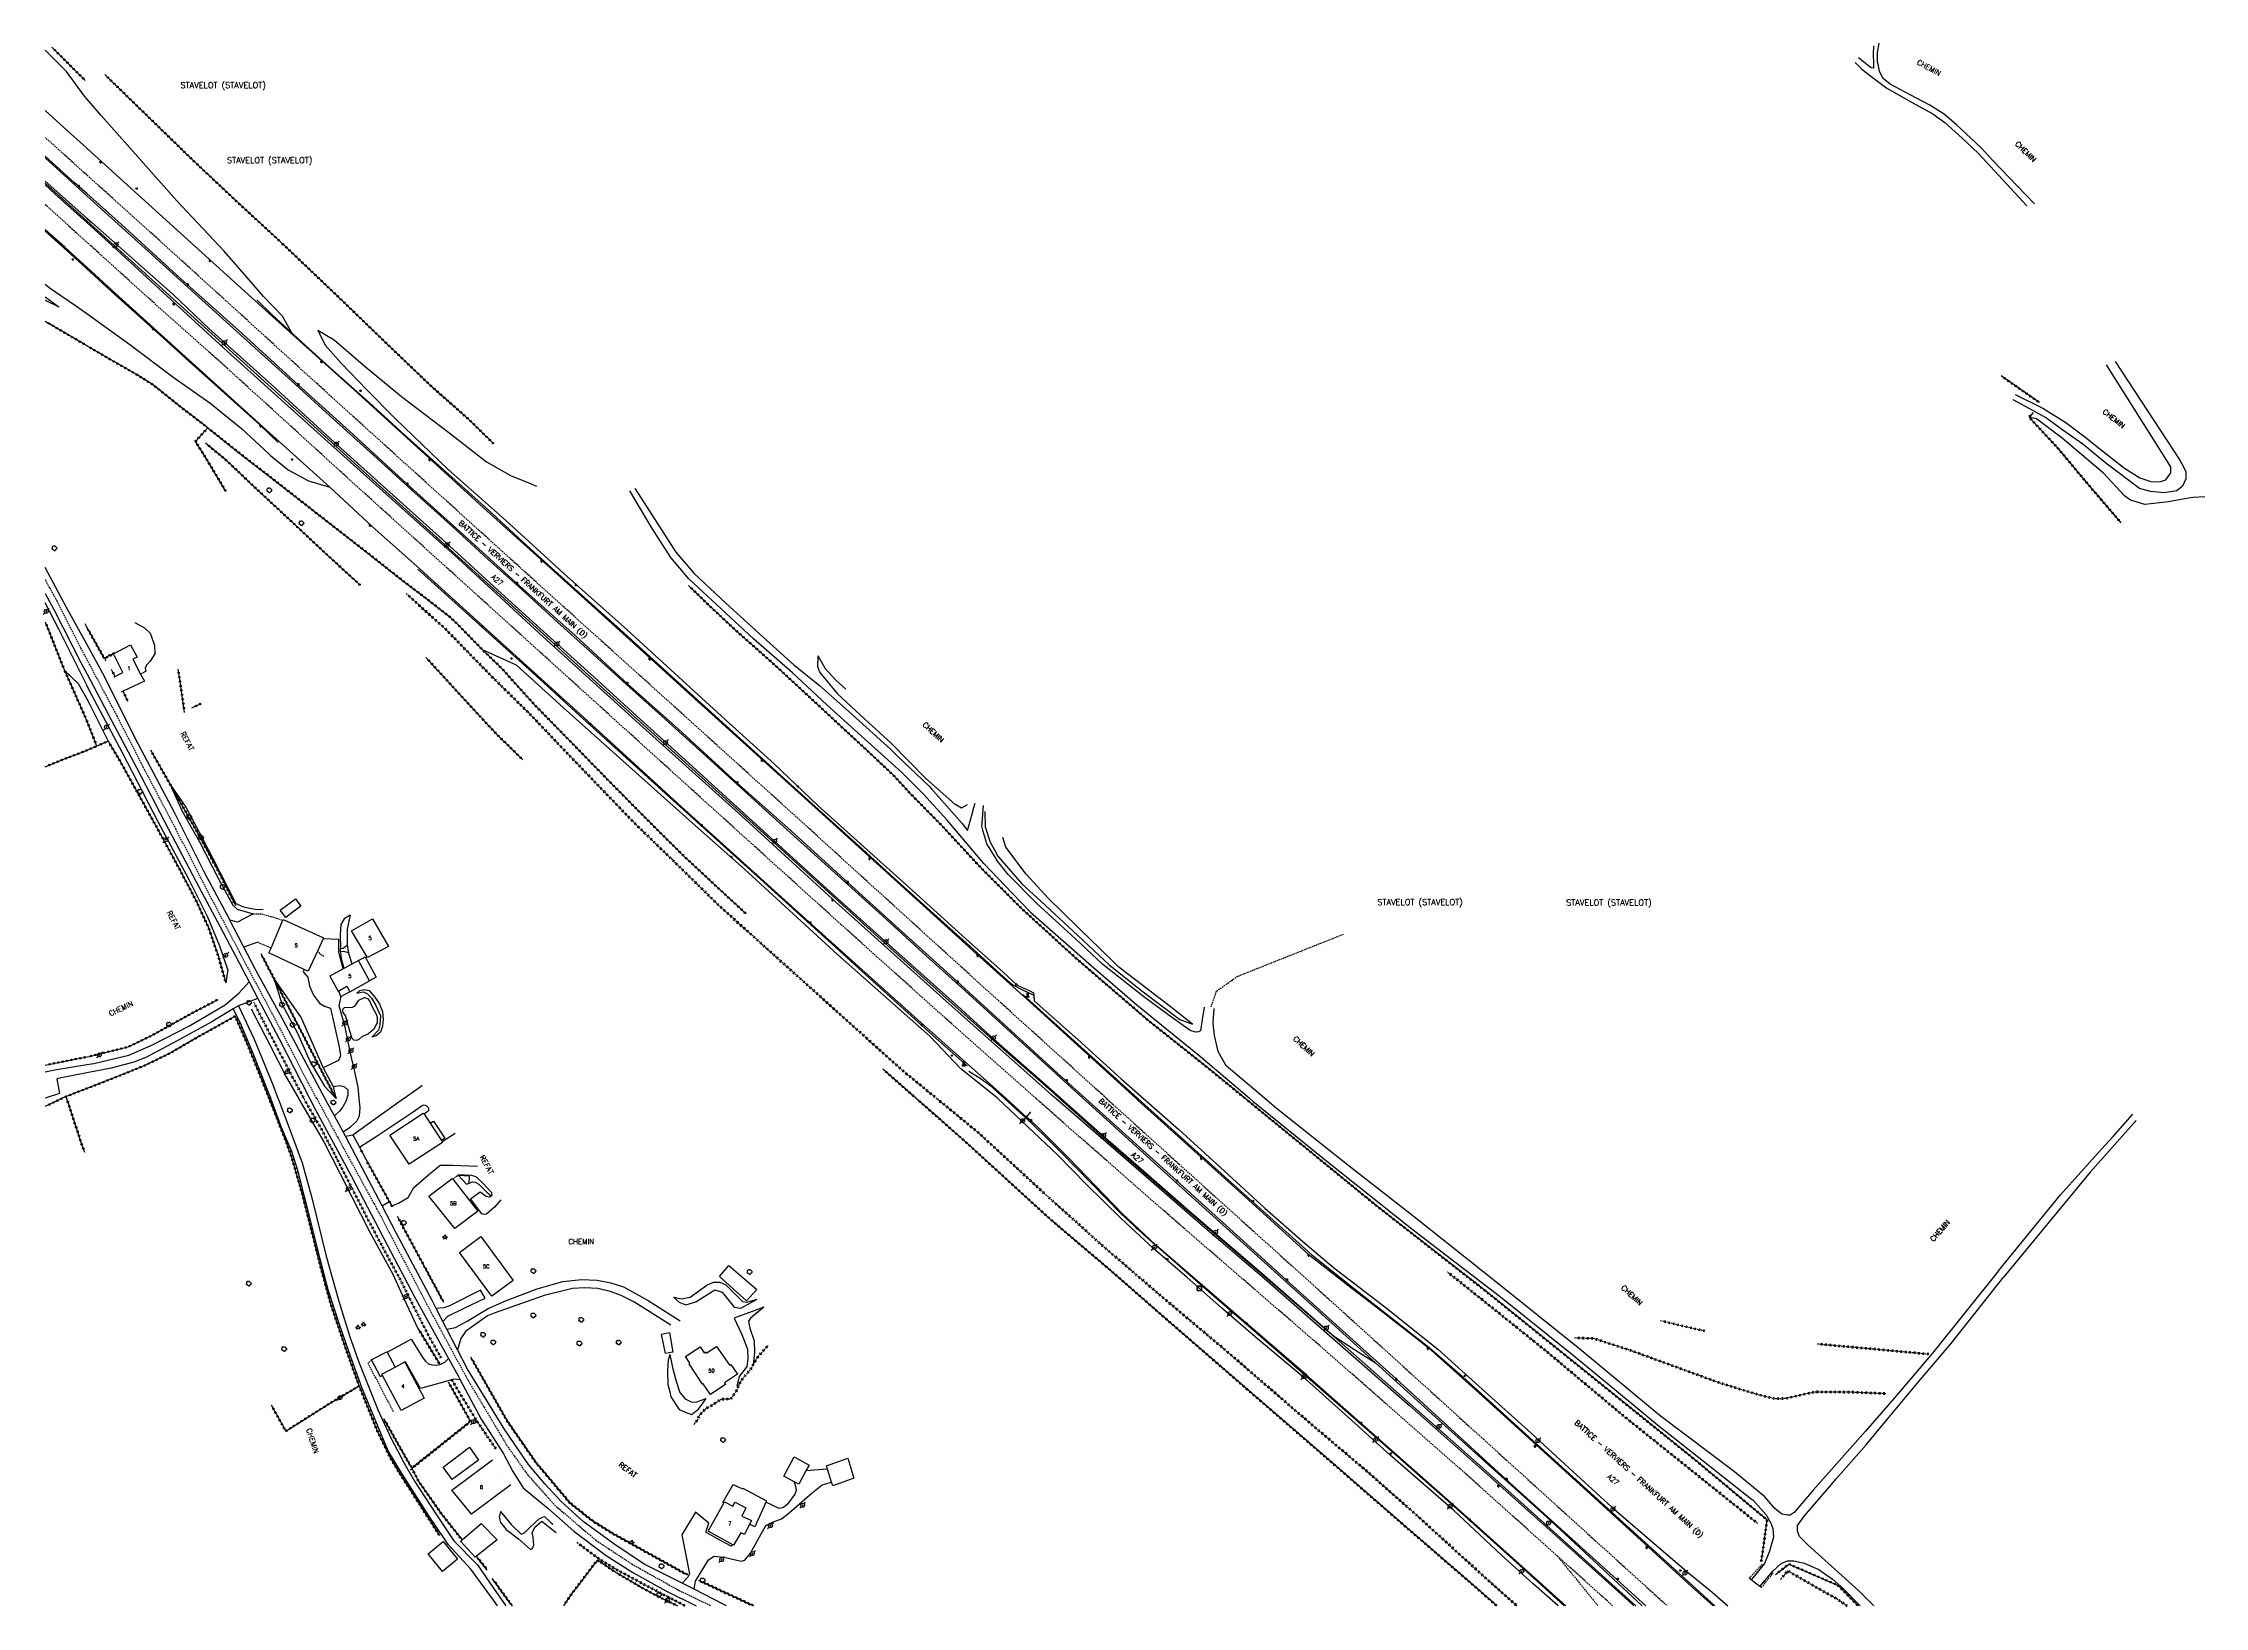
# Model space of a CAD drawing. Header units: millimetres. Extents: x 266999 to 268000, y 119000 to 120000.
# Drawn here: x 266999 to 267728, y 119000 to 119527 of the extents above; entities that cross this region are included whole.
import ezdxf
from ezdxf.enums import TextEntityAlignment as Align

# ---------------------------------------------------------------- set-up
doc = ezdxf.new("R2010")
doc.units = ezdxf.units.MM
doc.linetypes.add('DASHED', pattern=[0.75, 0.5, -0.25])
doc.layers.get('0').update_dxf_attribs({"linetype": 'CONTINUOUS'})
for name, color, linetype in [('W0001', 6, 'DASHED'), ('W0008', 7, 'CONTINUOUS'), ('W0010', 4, 'CONTINUOUS'), ('W0014', 7, 'CONTINUOUS'), ('W0017', 7, 'CONTINUOUS'), ('W0070', 7, 'DASHED'), ('W0071', 7, 'CONTINUOUS'), ('W0101', 7, 'CONTINUOUS'), ('W0104', 1, 'CONTINUOUS'), ('W0105', 7, 'CONTINUOUS'), ('W0112', 1, 'DASHED'), ('W0120', 7, 'CONTINUOUS'), ('W0211', 2, 'CONTINUOUS'), ('W0214', 2, 'CONTINUOUS'), ('W0220', 5, 'DASHED'), ('W0300', 7, 'CONTINUOUS'), ('W0303', 7, 'CONTINUOUS'), ('W0310', 3, 'CONTINUOUS'), ('W0322', 7, 'CONTINUOUS'), ('W0323', 7, 'CONTINUOUS'), ('W0401', 7, 'CONTINUOUS'), ('W0420', 7, 'CONTINUOUS'), ('W0438', 7, 'CONTINUOUS'), ('W0473', 7, 'CONTINUOUS'), ('W0476', 7, 'CONTINUOUS'), ('W0515', 5, 'CONTINUOUS'), ('W0850', 7, 'CONTINUOUS'), ('W0980', 7, 'CONTINUOUS'), ('W0989', 7, 'CONTINUOUS'), ('W0990', 7, 'CONTINUOUS'), ('W0991', 7, 'CONTINUOUS')]:
    doc.layers.add(name, color=color, linetype=linetype)
doc.styles.get("Standard").update_dxf_attribs({"font": 'romans.shx', "width": 0.85})

# ---------------------------------------------------------------- blocks, each defined once
blk = doc.blocks.new('T300')
for p, q in [((-0.8, 0.51), (-0.86, 0.34)), ((-0.86, 0.34), (-0.86, 0.17)), ((-0.86, 0.17), (-0.74, 0.06)), ((-0.69, 0.63), (-0.8, 0.51)), ((-0.8, -0.06), (-0.74, 0.06)), ((-0.74, 0.06), (-0.69, 0.11)), ((-0.57, 0.69), (-0.69, 0.63)), ((-0.46, 0.69), (-0.57, 0.69)), ((-0.29, 0.63), (-0.46, 0.69)), ((-0.29, 0.63), (-0.17, 0.74)), ((-0.23, 0.57), (-0.29, 0.63)), ((-0.17, 0.74), (-0.06, 0.8)), ((-0.06, 0.8), (0.06, 0.8)), ((0.06, 0.8), (0.23, 0.74)), ((0.23, 0.74), (0.34, 0.63)), ((0.34, 0.63), (0.4, 0.51)), ((0.46, 0.46), (0.34, 0.46)), ((0.4, 0.51), (0.4, 0.46)), ((0.57, 0.4), (0.46, 0.46)), ((0.57, 0.4), (0.69, 0.29)), ((0.69, 0.29), (0.74, 0.17)), ((0.74, 0.06), (0.69, -0.17)), ((0.74, 0.17), (0.74, 0.06)), ((-0.8, -0.17), (-0.8, -0.06)), ((-0.8, -0.23), (-0.8, -0.17)), ((-0.74, -0.34), (-0.8, -0.23)), ((-0.69, -0.4), (-0.74, -0.34)), ((-0.51, -0.46), (-0.69, -0.4)), ((-0.4, -0.46), (-0.51, -0.46)), ((-0.4, -0.46), (-0.34, -0.46)), ((-0.34, -0.46), (-0.34, -0.4)), ((-0.34, -0.51), (-0.34, -0.46)), ((-0.29, -0.63), (-0.34, -0.51)), ((-0.17, -0.74), (-0.29, -0.63)), ((-0.06, -0.8), (-0.17, -0.74)), ((0.06, -0.8), (-0.06, -0.8)), ((0.17, -0.74), (0.06, -0.8)), ((0.23, -0.69), (0.17, -0.74)), ((0.29, -0.46), (0.23, -0.46)), ((0.29, -0.63), (0.23, -0.69)), ((0.46, -0.4), (0.29, -0.46)), ((0.34, -0.51), (0.29, -0.63)), ((0.34, -0.51), (0.34, -0.46)), ((0.57, -0.34), (0.46, -0.4)), ((0.63, -0.29), (0.57, -0.34)), ((0.69, -0.17), (0.63, -0.29))]:
    blk.add_line(p, q)
blk = doc.blocks.new('T438')
for p, q in [((-0.4, 0.2), (0.4, 0.2)), ((-0.4, -0.2), (-0.4, 0.2)), ((0.15, 1.1), (-0.3, 1.1)), ((-0.3, 1.1), (-0.3, 0.5)), ((-0.3, 0.5), (0.15, 0.5)), ((0.3, 0.65), (0.3, 0.95)), ((0.4, 0.2), (0.4, -0.2))]:
    blk.add_line(p, q)
at = {"flags": 128}
for points in [[(-0.4, -0.2), (0.4, 0.2)], [(0.4, -0.2), (-0.4, -0.2)]]:
    blk.add_lwpolyline(points, dxfattribs=at)
for centre, major_axis, start_param, end_param in [((0.15, 0.95), (0.106, -0.106), 0.785398, 2.356194), ((0.15, 0.65), (0.106, 0.106), 3.926991, 5.497787)]:
    blk.add_ellipse(centre, major_axis=major_axis, ratio=1, start_param=start_param, end_param=end_param)
blk = doc.blocks.new('T473')
for p, q in [((-0.166667, 0.166667), (0.166667, -0.166667)), ((-0.166667, -0.166667), (0.166667, 0.166667)), ((0.500001, 0.500001), (1.000002, 1.000002)), ((-1.000002, -1.000002), (-0.500001, -0.500001))]:
    blk.add_line(p, q)
blk.add_ellipse((0, 0), major_axis=(0.471405, 0.471405), ratio=1, start_param=5.4977871438, end_param=11.780972451)
blk = doc.blocks.new('T401')
for p, q in [((-0.3, 0.3), (0, 0.3)), ((-0.3, -0.25), (-0.3, 0.3)), ((-0.3, 0.15), (0, 0.15)), ((-0.3, 0), (0, 0)), ((0, 0.3), (0, -0.25)), ((-0.3, -0.15), (0, -0.15)), ((-0.3, -0.25), (-0.3, -0.3)), ((-0.3, -0.3), (0, -0.3)), ((0, -0.3), (0, -0.25))]:
    blk.add_line(p, q)
blk = doc.blocks.new('T850')
for p, q in [((-0.25, -0.15), (0, 0.32)), ((0, 0.32), (0.25, -0.15)), ((-0.25, -0.15), (0.25, -0.15))]:
    blk.add_line(p, q)
for major_axis in [(-0.106, 0.106), (-0.0354, 0.0354), (-0.0236, 0.0236)]:
    blk.add_ellipse((0, 0), major_axis=major_axis, ratio=1, start_param=3.926991, end_param=10.210176)
blk = doc.blocks.new('T303')
for p, q in [((-0.77, 0), (-0.28, 0.21)), ((-0.28, -0.21), (-0.77, 0)), ((-0.28, 0.21), (0, 0.83)), ((0, 0.83), (0.28, 0.21)), ((0.28, 0.21), (0.83, 0)), ((0.83, 0), (0.28, -0.21)), ((-0.49, -0.63), (-0.28, -0.21)), ((0, -0.35), (-0.49, -0.63)), ((0.56, -0.63), (0, -0.35)), ((0.28, -0.21), (0.56, -0.63))]:
    blk.add_line(p, q)
blk = doc.blocks.new('T420')
for p, q in [((0.75, 0.75), (-0.75, 0.75)), ((-0.75, 0.75), (-0.75, -0.75)), ((0.75, 0.75), (0.75, -0.75)), ((0.75, -0.75), (-0.75, -0.75))]:
    blk.add_line(p, q)
blk.add_ellipse((0, 0), major_axis=(-0.53, 0.53), ratio=1, start_param=3.926991, end_param=10.210176)
blk = doc.blocks.new('t323o')
at = {"color": 0, "linetype": 'Continuous'}
for radius in [0.25, 0.15]:
    blk.add_circle((0, 0), radius, dxfattribs=at)
blk = doc.blocks.new('t220o')
at = {"color": 0, "linetype": 'Continuous'}
for p, q in [((-0.25, 0.25), (0.25, 0.25)), ((-0.25, -0.25), (0.25, -0.25))]:
    blk.add_line(p, q, dxfattribs=at)
blk = doc.blocks.new('t322o')
at = {"color": 0, "linetype": 'Continuous'}
for radius in [0.25, 0.15]:
    blk.add_circle((0, 0), radius, dxfattribs=at)
blk = doc.blocks.new('t310o')
at = {"color": 0, "linetype": 'Continuous'}
for centre, start, end in [((-0.5, 0.38), 216.8699, 323.1304), ((0.5, -0.37), 36.8699, 143.1303)]:
    blk.add_arc(centre, 0.625, start, end, dxfattribs=at)

msp = doc.modelspace()

# ---------------------------------------------------------------- linework, layer by layer
at = {"layer": 'W0001'}
for points in [[(267014, 119482.37), (267010.7, 119485.33), (267000, 119495.01)], [(267357.95, 119171), (267357.85, 119171.1), (267314.98, 119209.88), (267305.56, 119218.45), (267253.81, 119265.49), (267211.31, 119303.92), (267161.67, 119348.65), (267095.9, 119408.15), (267050.38, 119449.56), (267029.55, 119468.41), (267014.01, 119482.36), (267014, 119482.37)], [(267000, 119472.42), (267014, 119459.74)], [(267334.17, 119171), (267334.06, 119171.1), (267305.6, 119196.29), (267268.33, 119229.73), (267211.7, 119280.94), (267164.9, 119323.32), (267109.98, 119372.97), (267061.42, 119417.17), (267034.81, 119440.9), (267014.01, 119459.74), (267014, 119459.74)], [(267014, 119319.16), (267012.04, 119322.84), (267004.05, 119338.65), (267000, 119345.94)], [(267091.58, 119171), (267091.53, 119171.09), (267087.26, 119179.02), (267078, 119196.95), (267065.63, 119220.21), (267052.82, 119244.7), (267044.13, 119261.72), (267033.03, 119282.8), (267024.28, 119299.9), (267014.01, 119319.14), (267014, 119319.16)], [(267091.58, 119171), (267098.61, 119157.94), (267111.75, 119133.96), (267128.62, 119101.77), (267142.19, 119076.7), (267155.59, 119054.2), (267162.72, 119044.1), (267171.76, 119033.99), (267185.73, 119022.06), (267197.8, 119014.11), (267213.51, 119005.31), (267224.49, 119000)], [(267510, 119016.74), (267477.13, 119046.23), (267429.82, 119087.73), (267381.93, 119129.11), (267343.26, 119162.96), (267334.17, 119171)], [(267357.95, 119171), (267381.32, 119149.87), (267438.01, 119098.79), (267485.05, 119056.14), (267542, 119004.55), (267547.02, 119000)], [(267528.6, 119000), (267524.31, 119003.9), (267510, 119016.74)], [(267510, 119016.74), (267523.68, 119000)]]:
    msp.add_lwpolyline(points, dxfattribs=at)
at = {"layer": 'W0008'}
for points in [[(267000, 119504.08), (267005.17, 119499.42), (267014, 119491.39)], [(267014, 119476.11), (267009.8, 119479.81), (267000, 119488.75)], [(267014, 119491.39), (267014.01, 119491.39), (267025.23, 119481.17), (267064.87, 119445.32)], [(267000, 119479), (267003.26, 119476.07), (267014, 119466.39)], [(267045.6, 119447.51), (267025.76, 119465.73), (267014.01, 119476.1), (267014, 119476.11)], [(267014, 119466.39), (267014.01, 119466.38), (267022.84, 119458.42), (267035.59, 119446.57)], [(267014, 119451.28), (267006.62, 119458), (267000, 119463.91)], [(267023.6, 119442.52), (267014.01, 119451.27), (267014, 119451.28)], [(267304.95, 119202.82), (267265.41, 119238.34), (267236.08, 119265.16), (267201.58, 119296.23), (267167.98, 119326.66), (267139.41, 119352.96), (267108.48, 119380.62), (267086.35, 119400.54), (267061.48, 119422.85), (267035.59, 119446.57)], [(267045.6, 119447.51), (267065.3, 119429.94), (267085.26, 119411.57), (267102.6, 119396.03), (267121.99, 119378.24), (267139.97, 119362.05), (267159.89, 119343.89), (267178.74, 119327.11), (267196.47, 119310.71), (267213.41, 119295.62), (267233.17, 119277.54), (267250.48, 119262.26), (267270.7, 119243.82), (267287.79, 119228.35), (267307.55, 119210.49)], [(267314.21, 119219.68), (267286.28, 119244.96), (267260.9, 119267.97), (267217.85, 119306.91), (267199.36, 119323.67), (267173.66, 119346.94), (267147.84, 119370.21), (267128.13, 119388.14), (267104.28, 119409.8), (267086.87, 119425.4), (267083.59, 119428.37), (267064.87, 119445.32)], [(267023.6, 119442.52), (267075.62, 119395.47), (267095.97, 119377.16), (267110.31, 119363.88), (267126.45, 119349.44), (267182.82, 119298.32), (267214.57, 119269.38), (267257.55, 119230.63), (267295.37, 119196.59), (267316.48, 119177.83)], [(267014, 119324.17), (267007.22, 119336.54), (267000, 119349.99)], [(267000, 119341.33), (267002.92, 119335.92), (267012.05, 119318.06), (267014, 119314.36)], [(267094.36, 119171), (267094.32, 119171.09), (267087.32, 119184.17), (267079.33, 119199.14), (267071.15, 119214.05), (267062.28, 119231.18), (267062.27, 119231.21), (267053.7, 119247.21), (267043.69, 119267.26), (267031.38, 119290.59), (267019.27, 119314.56), (267014.01, 119324.15), (267014, 119324.17)], [(267014, 119314.36), (267014.01, 119314.34), (267022.39, 119298.46), (267030.83, 119282.65), (267040.21, 119264.4), (267050.87, 119244.09), (267059.88, 119227.25), (267067.68, 119212.54), (267068.79, 119210.4), (267071.75, 119204.73), (267078.84, 119191.13), (267089.15, 119171.09), (267089.2, 119171)], [(267314.21, 119219.68), (267330.92, 119204.58), (267367.83, 119171.1), (267367.94, 119171)], [(267350.85, 119171), (267350.74, 119171.1), (267344.08, 119177.08), (267307.55, 119210.49)], [(267304.95, 119202.82), (267339.14, 119172.54), (267340.8, 119171.1), (267340.91, 119171)], [(267324.03, 119171), (267323.92, 119171.1), (267316.48, 119177.83)], [(267089.2, 119171), (267090.38, 119168.71), (267103.13, 119144.99), (267115.5, 119121.22), (267124.44, 119104.44), (267136.02, 119083.35), (267139.23, 119077.51), (267139.94, 119076.17), (267147.03, 119062.92), (267154.4, 119051.41), (267157.7, 119045.31), (267161.19, 119039.78), (267165.15, 119036.55), (267169.49, 119032.94), (267178.22, 119025.2), (267189.14, 119016.94), (267198.14, 119011.19), (267209.26, 119005.04), (267219.53, 119000)], [(267101.28, 119158.33), (267100.46, 119159.83), (267097.51, 119165.23), (267094.75, 119170.29), (267094.36, 119171)], [(267512.77, 119000), (267498.09, 119013.27), (267474.13, 119034.73), (267443.41, 119061.76), (267425.05, 119078.1), (267400.06, 119099.51), (267374.57, 119121.56), (267363.23, 119132.25), (267345.16, 119150.88), (267334.64, 119161.49), (267332.24, 119163.57), (267330.92, 119164.77), (267324.03, 119171)], [(267340.91, 119171), (267362.74, 119152.11), (267389.55, 119128.89), (267411.2, 119110.34), (267435.8, 119088.74), (267460.15, 119067.54), (267485.32, 119045.3), (267509.6, 119023.58), (267533.95, 119001.67), (267535.78, 119000)], [(267539.76, 119000), (267530.04, 119008.82), (267492.59, 119042.72), (267455.64, 119076.55), (267418.49, 119109.93), (267381.54, 119143.44), (267350.85, 119171)], [(267367.94, 119171), (267368.5, 119170.49), (267405.77, 119136.85), (267425.82, 119118.64), (267438.77, 119108.51), (267448.31, 119101.29), (267461.58, 119090.89), (267466.38, 119087.06), (267482.21, 119072.87), (267518.78, 119039.75), (267555.23, 119006.56), (267562.47, 119000)], [(267229.77, 119000), (267228.65, 119000.51), (267218.86, 119005.57), (267215.74, 119007.18), (267214.85, 119007.63), (267202.26, 119013.92), (267192.17, 119020.51), (267181.38, 119028.45), (267173.98, 119035.16), (267168.51, 119041.08), (267163.03, 119047.59), (267155.02, 119059.36), (267142.38, 119079.8), (267139.02, 119086.31), (267135.44, 119093.24), (267134.11, 119095.82), (267131.82, 119100.24), (267130.33, 119103.13), (267118.47, 119125.56), (267113.65, 119134.81)]]:
    msp.add_lwpolyline(points, dxfattribs=at)
at = {"layer": 'W0010'}
for points in [[(267000, 119488.12), (267014, 119475.39)], [(267014, 119466.93), (267000, 119479.56)], [(267014, 119475.39), (267014.01, 119475.38), (267017.7, 119472.02), (267034.8, 119456.61), (267045.72, 119446.74)], [(267036.11, 119446.98), (267014.01, 119466.92), (267014, 119466.93)], [(267000, 119463.44), (267008.66, 119455.64), (267014, 119450.77)], [(267014, 119450.77), (267014.01, 119450.76), (267023.6, 119442.01), (267038.62, 119428.5), (267048.53, 119419.51), (267072.22, 119398.2), (267078.53, 119392.18)], [(267036.11, 119446.98), (267090.47, 119397.76), (267108.07, 119381.74), (267128.45, 119363.46), (267148.79, 119344.93), (267165.53, 119329.84), (267185.84, 119311.44), (267245.71, 119257.32), (267261.75, 119242.72), (267281.87, 119224.5), (267297.3, 119210.71), (267311.05, 119198.46)], [(267310.1, 119207.4), (267297.13, 119219.1), (267283.61, 119231.51), (267269.61, 119244.05), (267254.78, 119257.43), (267241.93, 119269.13), (267230.65, 119279.31), (267219.49, 119289.47), (267207.89, 119299.88), (267197.11, 119309.58), (267183.87, 119321.64), (267172.78, 119331.63), (267159.48, 119343.78), (267149.5, 119352.68), (267137.83, 119363.41), (267123.55, 119376.24), (267110.7, 119387.88), (267095.97, 119401.16), (267084.36, 119411.79), (267070.56, 119424.17), (267045.72, 119446.74)], [(267071.35, 119440.32), (267076.48, 119435.23), (267083.16, 119429.13), (267085.31, 119427.17), (267097.11, 119416.5), (267109.29, 119405.7), (267121.18, 119394.77), (267132.76, 119384.43), (267149.21, 119369.54), (267163.91, 119356.09), (267177.52, 119343.84), (267195.12, 119327.99), (267224.84, 119301.07), (267257.36, 119271.54), (267275.57, 119255.07), (267286.34, 119245.27), (267312.97, 119221.32), (267324.5, 119210.83), (267326.34, 119209.4), (267329.82, 119207.5), (267333.36, 119205.86), (267333.37, 119205.85)], [(267125.63, 119349.53), (267132.42, 119343.41), (267141.73, 119335.03), (267152.03, 119325.62), (267164.34, 119314.59), (267178.84, 119301.34), (267212.9, 119270.5), (267241.24, 119244.93), (267255.78, 119231.69), (267266.49, 119222.05), (267277.97, 119211.6), (267288.52, 119202.1), (267300.35, 119191.39), (267310.97, 119182.08)], [(267310.1, 119207.4), (267349.98, 119171.1), (267350.09, 119171)], [(267329.67, 119206.1), (267355.22, 119183.02), (267368.42, 119171.1), (267368.53, 119171)], [(267342.09, 119171), (267341.98, 119171.1), (267339.32, 119173.46), (267319.74, 119190.71), (267311.05, 119198.46)], [(267311.51, 119180.21), (267315.28, 119177.86), (267318.59, 119175.47), (267323.45, 119171.1), (267323.56, 119171)], [(267323.56, 119171), (267328.73, 119166.35), (267330.68, 119164.48), (267337.21, 119158.23), (267342.57, 119152.78)], [(267536.4, 119000), (267509.91, 119023.89), (267492.15, 119039.9), (267485.75, 119045.64), (267475.72, 119054.49), (267460.49, 119068.01), (267436.33, 119089.24), (267411.5, 119110.71), (267385.69, 119132.86), (267356.77, 119157.93), (267342.09, 119171)], [(267350.09, 119171), (267352.03, 119169.23), (267381.17, 119142.85), (267433.95, 119095.34), (267448.66, 119081.97), (267471.1, 119061.57), (267507.61, 119028.71), (267538.54, 119000)], [(267368.53, 119171), (267398.79, 119143.68), (267427.11, 119118.27), (267441.51, 119106.9), (267466.78, 119087.09), (267477.94, 119077.29), (267503.1, 119054.41), (267529.59, 119030.43), (267560.61, 119002.24), (267563.1, 119000)], [(267512.31, 119000), (267500.78, 119010.4), (267474.04, 119034.45), (267443.82, 119061.1), (267418.4, 119083.34), (267394.17, 119104.23), (267371.58, 119124), (267362.82, 119132.17), (267342.57, 119152.78)]]:
    msp.add_lwpolyline(points, dxfattribs=at)
at = {"layer": 'W0014'}
for points in [[(267101.28, 119158.33), (267103.75, 119158.73), (267105.98, 119154.61)], [(267113.65, 119134.81), (267101.28, 119158.33)], [(267107.05, 119152.68), (267108.07, 119150.53)], [(267113.65, 119134.81), (267116.02, 119136.35)]]:
    msp.add_lwpolyline(points, dxfattribs=at)
at = {"layer": 'W0017'}
for points in [[(267070.11, 119233.24), (267064.87, 119230.48), (267062.28, 119231.18)], [(267067.1, 119222.15), (267071.46, 119223.71)], [(267100.43, 119214.74), (267099.45, 119218.52), (267098.98, 119220.45), (267098.97, 119224.58), (267093.71, 119224.91)], [(267087.33, 119214.57), (267086.97, 119213.71), (267088.59, 119211.93), (267089.12, 119208.86), (267090.42, 119205.87), (267092.49, 119203.14), (267094.15, 119202.2), (267096.23, 119201.51), (267099.07, 119188.43), (267099.57, 119185.44), (267098.89, 119183.88), (267093.75, 119181.37), (267097.14, 119175.04), (267099.39, 119175.45), (267100.92, 119174.99), (267102, 119173.99), (267102.03, 119172.2), (267101.7, 119171.09), (267101.67, 119171)], [(267014, 119182.47), (267014.01, 119182.47), (267016.36, 119182.86), (267028.16, 119185.62), (267036.19, 119189.16), (267048.66, 119195.5), (267060.68, 119202.62), (267065.32, 119206.5), (267068.79, 119210.4)], [(267071.75, 119204.73), (267065.13, 119202.22), (267063.34, 119201.25), (267056.2, 119196.87), (267043.03, 119189.63), (267033.9, 119184.88), (267029.86, 119183.23), (267022.28, 119181.22), (267014.01, 119179.67), (267014, 119179.66)], [(267105.9, 119171), (267105.9, 119171.09), (267105.54, 119174.8), (267104.26, 119180.54), (267102.85, 119186.74), (267101.13, 119195.11), (267099.15, 119202.29), (267099.82, 119205.41)], [(267000, 119180), (267003.27, 119180.69), (267014, 119182.47)], [(267014, 119179.66), (267005.41, 119178.05), (267003.87, 119177.67), (267004.81, 119172.67), (267000, 119171.15)], [(267120.87, 119171), (267121, 119171.09), (267126.43, 119174.95), (267127.08, 119175.47)], [(267101.67, 119171), (267101.37, 119169.99), (267100.31, 119168.2), (267099.24, 119166.8), (267097.51, 119165.23)], [(267100.46, 119159.83), (267103, 119161.46), (267105.13, 119163.43), (267106, 119165.22), (267106.21, 119167.85), (267105.9, 119171)], [(267103.75, 119158.73), (267111.41, 119164.27), (267120.87, 119171)], [(267105.98, 119154.61), (267111.92, 119158.42), (267124.05, 119166.56), (267126.84, 119168.53), (267127.81, 119168.85), (267128.48, 119168.62), (267129.09, 119168.04), (267129.28, 119167.52), (267129.24, 119166.85), (267127.74, 119165.77)], [(267138.26, 119159.23), (267133.86, 119156.45)], [(267116.89, 119134.81), (267119.1, 119135.73), (267122.45, 119137.7), (267124.26, 119141.05), (267129.28, 119145.32), (267133.24, 119148.57), (267137.37, 119148.51), (267145.81, 119148.25)], [(267153.68, 119136.82), (267151.46, 119134.43), (267148.82, 119132.01), (267148.08, 119131.92), (267147.25, 119132.18), (267143.4, 119137.17), (267146.68, 119139.59), (267148.69, 119138.13), (267149.78, 119137.9), (267150.43, 119138.23), (267150.68, 119138.35), (267150.65, 119139.21), (267147.82, 119142.24), (267145.33, 119144.66), (267143.7, 119145.08), (267139.44, 119145.3)], [(267135.44, 119093.24), (267138.39, 119093.8), (267142.31, 119095.96), (267149.32, 119100.27), (267155.74, 119103.06), (267165.95, 119106.85), (267174.55, 119109.3), (267180.9, 119109.97), (267186.15, 119109.75), (267190.76, 119108.83), (267195.05, 119107.52), (267203.35, 119102.93), (267214.15, 119096.08)], [(267134.11, 119095.82), (267135.81, 119097.7), (267141.28, 119100.39), (267148.38, 119103.69), (267146.82, 119106.46), (267136.32, 119101.16), (267134.45, 119100.43), (267131.82, 119100.24)], [(267211, 119094.56), (267198.55, 119102.51), (267194.27, 119104.65), (267190.49, 119105.95), (267186.4, 119106.93), (267181.98, 119107.21), (267177.87, 119106.98), (267168.25, 119104.66), (267151.36, 119098.66), (267149.11, 119097.78), (267141.78, 119092.5), (267140.16, 119090.14), (267139.02, 119086.31)], [(267115.3, 119085.49), (267123.46, 119089.87), (267127.36, 119083.57), (267128.29, 119082.5), (267129.21, 119081.6), (267130.4, 119081.21), (267131.97, 119081.1), (267133.11, 119081.38), (267133.41, 119081.45), (267134.76, 119082.12), (267136.02, 119083.35)], [(267139.94, 119076.17), (267137.64, 119076.38), (267135.07, 119075.65), (267126.53, 119073.26), (267121.55, 119082.29), (267121.28, 119082.12)], [(267263.83, 119046.04), (267256.55, 119045.5)], [(267218.86, 119005.57), (267219.3, 119008.29), (267223.72, 119015.51), (267225.62, 119016.78), (267228.82, 119016.35), (267234.65, 119015), (267235.96, 119015.44), (267237.84, 119017.77), (267239.68, 119021.03), (267243.01, 119027.13), (267244.72, 119028.02), (267248.34, 119029.35), (267250.85, 119031.32), (267258.61, 119038.13), (267261.99, 119040.74), (267265.22, 119041.65)], [(267252.56, 119041.81), (267253.03, 119040.31), (267253.28, 119038.86), (267252.83, 119037.65), (267250.28, 119034.23), (267249.02, 119033.09), (267247.51, 119032.77), (267243.03, 119034.94)], [(267231.88, 119020.59), (267231.37, 119020.15), (267227.28, 119022.19), (267222.77, 119024.81), (267223.82, 119027.91), (267219.32, 119031.59), (267214.72, 119023.98), (267217.22, 119010.76), (267216.69, 119009.62), (267214.85, 119007.63)]]:
    msp.add_lwpolyline(points, dxfattribs=at)
at = {"layer": 'W0070'}
msp.add_lwpolyline([(267393.19, 119201.89), (267395.05, 119207.23), (267402.14, 119212.24), (267437.83, 119226.43)], dxfattribs=at)
at = {"layer": 'W0071'}
for points in [[(267616.63, 119525.95), (267616.42, 119522.85), (267616.54, 119520.15), (267616.54, 119519.98), (267616.62, 119518.41), (267615.85, 119518.49), (267614.4, 119519.5), (267613.83, 119519.96), (267611.53, 119521.83)], [(267670.9, 119472.59), (267656.73, 119487.32), (267652.96, 119491.39), (267649.36, 119494.76), (267644.58, 119499.29), (267640.44, 119502.89), (267635.63, 119505.96), (267628.91, 119509.34), (267622.19, 119512.94), (267619.8, 119514.95), (267618.65, 119517.3), (267618.24, 119519.13), (267617.96, 119520.4), (267617.97, 119523.69), (267618.52, 119526.78)], [(267610.39, 119520.25), (267612.45, 119518.31), (267613.07, 119517.73), (267616.13, 119515.29), (267621.09, 119511.68), (267629.39, 119506.88), (267636.61, 119502.95), (267640.66, 119500.08), (267646.49, 119494.83), (267651.91, 119489.68), (267668.27, 119471.97), (267668.27, 119471.97)], [(267698.09, 119419.53), (267719.92, 119386.22), (267721.03, 119384.18), (267721.9, 119382.32), (267721.94, 119379.9), (267720.77, 119377.48), (267718.9, 119375.84), (267714.56, 119375.18), (267710.03, 119375.61), (267706.27, 119376.66), (267694.93, 119385.26), (267687.15, 119391.59), (267680.43, 119396.38), (267674.6, 119400.58), (267670.35, 119402.98), (267663.68, 119406.56)], [(267664.34, 119408.4), (267673.73, 119403.72), (267681.41, 119398.92), (267688.25, 119393.75), (267690.83, 119391.7), (267695.09, 119388.32), (267701.23, 119383.48), (267706.37, 119380.3), (267710.13, 119379.05), (267713.19, 119378.9), (267715.17, 119379.58), (267716.85, 119381.92), (267716.87, 119383.6), (267716.88, 119383.96), (267695.21, 119418.39)], [(267316.58, 119250.27), (267304.23, 119264.82), (267296.21, 119273.67), (267288.72, 119281.02), (267275.32, 119293.2), (267263.53, 119303.81), (267252.05, 119314.57), (267238.82, 119326.02), (267217.07, 119346.23), (267210.96, 119353.37), (267204.35, 119363.73), (267197.15, 119375.84)], [(267198.88, 119376.67), (267198.92, 119376.6), (267212.64, 119355.16), (267218.88, 119348.07), (267229.52, 119337.99), (267239.44, 119328.99), (267239.79, 119328.68), (267245.56, 119323.46), (267252.48, 119317.2), (267261.13, 119310.26), (267271.04, 119301.46), (267285.01, 119288.79), (267287.36, 119286.55), (267298.14, 119276.29), (267298.94, 119275.39), (267309.22, 119263.77), (267311.07, 119261.38), (267312.44, 119266.6), (267313.18, 119269.13), (267313.59, 119270.54)], [(267316.34, 119269.78), (267315.81, 119263.84), (267315.72, 119262.87), (267315.99, 119261.93), (267317.18, 119257.78), (267317.42, 119256.93), (267320.76, 119251.46)], [(267316.58, 119250.27), (267318.93, 119247.82), (267326.15, 119240.28), (267332.32, 119233.84), (267352.69, 119215.82), (267368.09, 119202.65), (267389.68, 119185.12), (267406.15, 119171.1), (267406.27, 119171)], [(267390.84, 119201.85), (267390.22, 119197.7), (267389.65, 119193.82), (267388.94, 119193.51), (267387.92, 119193.4), (267386.08, 119193.93), (267379.88, 119198.49), (267370.46, 119205.32), (267356.69, 119216.23), (267347.49, 119224.91), (267334.25, 119236.84), (267324.8, 119246.54), (267320.76, 119251.46)], [(267076.06, 119171), (267076.03, 119171.09), (267075.1, 119173.59), (267070.55, 119185.08), (267065.87, 119196.45), (267063.34, 119201.25), (267063.33, 119201.27)], [(267065.13, 119202.22), (267070.45, 119191.04), (267076.84, 119175.44), (267078.48, 119171.09), (267078.52, 119171)], [(267411.3, 119171), (267411.18, 119171.1), (267398.23, 119182.02), (267395.62, 119186.91), (267394.29, 119192.29), (267394.01, 119195.3), (267393.9, 119196.57), (267394.22, 119201.35)], [(267152.5, 119000), (267151.13, 119001.95), (267143.56, 119012.31), (267135.91, 119020.68), (267134.38, 119022.96), (267134.36, 119022.98), (267129.37, 119030.39), (267120.53, 119044.28), (267115.64, 119052.26), (267106.79, 119073.64), (267102.24, 119086.1), (267099.09, 119095.21), (267095.43, 119106.58), (267092.61, 119117.36), (267090.79, 119124.67), (267087.53, 119137.57), (267085.27, 119146.43), (267083.13, 119153.17), (267079.71, 119161.2), (267076.06, 119171)], [(267078.52, 119171), (267082.71, 119159.9), (267086.69, 119149.37), (267089.96, 119137.56), (267094.79, 119117.92), (267099.06, 119102.65), (267102.72, 119090.65), (267106, 119081.59), (267112.26, 119065.79), (267116.5, 119056.67), (267121, 119048.12), (267124.49, 119042.02), (267131.74, 119031.02), (267137.84, 119021.89), (267145.81, 119013.77), (267151.15, 119005.99), (267155.38, 119000)], [(267406.27, 119171), (267407.29, 119170.13), (267431.6, 119150.39), (267460.84, 119127.14), (267490.79, 119104.13), (267514.72, 119084.98), (267535.11, 119068.15), (267543.19, 119061.48), (267575.38, 119036.06), (267575.85, 119035.69), (267580.37, 119030.65), (267582, 119027.88), (267582.61, 119026.09), (267582.83, 119023.15), (267581.55, 119018.38), (267579.8, 119014.22), (267575.32, 119008.77)], [(267658.78, 119112.97), (267636.5, 119085.12), (267623.66, 119070.1), (267613.86, 119058.88), (267596.29, 119039.01), (267589.87, 119031.5), (267588.45, 119030.56), (267587.56, 119030.51), (267585.65, 119030.85), (267583.31, 119032.86), (267579.92, 119036.74), (267569.69, 119045.18), (267544.61, 119064.1), (267517.52, 119086.55), (267489.17, 119109.22), (267461.83, 119131.04), (267439.72, 119148.26), (267415.09, 119167.81), (267411.3, 119171)], [(267658.78, 119112.97), (267679.7, 119138.55), (267693.36, 119153.79), (267697.36, 119158.24), (267704.09, 119165.75)], [(267705.22, 119163.57), (267689.6, 119146.24), (267660.57, 119110.95)], [(267616.73, 119000), (267611.62, 119005.01), (267594.41, 119020.56), (267591.58, 119023.35), (267590.96, 119025.21), (267590.99, 119027.12), (267593.27, 119030.35), (267602.41, 119040.94), (267604, 119042.76), (267614.08, 119054.26), (267621.61, 119063.35), (267631.8, 119075.46), (267642.64, 119088.34), (267646.48, 119093.18), (267660.57, 119110.95)], [(267578.24, 119006.55), (267582.61, 119011.72), (267585.39, 119014.3), (267587.57, 119015.16), (267589.74, 119015.2), (267593.18, 119014.39), (267598.13, 119012.28), (267602.74, 119009.02), (267606.59, 119005.59), (267612.13, 119000)]]:
    msp.add_lwpolyline(points, dxfattribs=at)
at = {"layer": 'W0101'}
for points in [[(267023.11, 119313.04), (267023.51, 119313.24), (267026.19, 119314.59), (267022.99, 119320.99), (267028.78, 119324), (267030.96, 119319.85), (267029.55, 119319.12), (267032.18, 119314.06), (267033.42, 119311.67), (267026.29, 119308.3), (267025.65, 119307.99)], [(267217.44, 119081.77), (267215.98, 119084.09), (267220.84, 119087.36), (267222.2, 119085.24)], [(267222.94, 119085.21), (267226.38, 119087.43), (267230.86, 119081.06), (267231.25, 119081.32), (267233.41, 119078.07), (267229.13, 119075.21), (267229.52, 119074.76), (267224.34, 119071.2), (267221.89, 119074.86)], [(267221.89, 119074.86), (267221.66, 119074.7), (267217.12, 119081.55), (267217.44, 119081.77)], [(267222.2, 119085.24), (267222.72, 119085.59), (267222.94, 119085.21)], [(267157.05, 119040.77), (267143.74, 119030.85), (267137.11, 119038.96), (267150.82, 119049.2)]]:
    msp.add_lwpolyline(points, dxfattribs=at)
at = {"layer": 'W0101', "const_width": 0.002}
for points in [[(267025.65, 119307.99), (267023.11, 119313.04)], [(267150.82, 119049.2), (267157.05, 119040.77)]]:
    msp.add_lwpolyline(points, dxfattribs=at)
at = {"layer": 'W0101'}
for points in [[(267088.65, 119213.95), (267087.33, 119214.57), (267075.45, 119220.14), (267076.14, 119221.75), (267080.16, 119231.1), (267080.28, 119231.39), (267093.83, 119225.17), (267093.71, 119224.91), (267091.79, 119220.75)], [(267108.63, 119218.55), (267103.33, 119227.58), (267110.37, 119231.62), (267115.77, 119222.23)], [(267102.71, 119207.04), (267109.41, 119210.66), (267105.6, 119217.55), (267096.01, 119212.31), (267098.8, 119207.2), (267098.97, 119207.29), (267101.72, 119208.85)], [(267122.74, 119148.87), (267116.19, 119158.71), (267127.51, 119166.11), (267127.74, 119165.77), (267129.78, 119162.66), (267133.61, 119156.83), (267133.86, 119156.45), (267134, 119156.24)], [(267138.13, 119127.25), (267129.35, 119138.13), (267137.26, 119144.05), (267137.41, 119143.86), (267145.92, 119133.04)], [(267150.57, 119104.44), (267139.69, 119119.11), (267146.9, 119124.45), (267157.77, 119109.72)], [(267120.09, 119065.84), (267113.75, 119077.59), (267113.49, 119078.08), (267118.03, 119080.5), (267121.23, 119082.21), (267121.28, 119082.12), (267127.77, 119069.96)], [(267232.16, 119020.44), (267231.88, 119020.59), (267223.59, 119025.16), (267228.8, 119034.65), (267229.03, 119035.07), (267231.91, 119033.64), (267232.68, 119034.98), (267236.26, 119032.98), (267234.96, 119030.23), (267238.16, 119028.8), (267237.54, 119027.54), (267235.83, 119024.01), (267234.61, 119024.59)]]:
    msp.add_lwpolyline(points, close=True, dxfattribs=at)
at = {"layer": 'W0101', "const_width": 0.002}
for points in [[(267217.44, 119081.77), (267217.44, 119081.77)], [(267222.2, 119085.24), (267222.2, 119085.24)], [(267222.94, 119085.21), (267222.94, 119085.21)], [(267221.89, 119074.86), (267221.89, 119074.86)]]:
    msp.add_lwpolyline(points, close=True, dxfattribs=at)
at = {"layer": 'W0104'}
for points in [[(267081.09, 119232.03), (267080.08, 119233.39), (267079.25, 119234.51), (267084.36, 119238.32), (267086.15, 119235.91), (267083.13, 119233.59)], [(267236.49, 119102.82), (267227.34, 119110.97), (267230.57, 119114.77), (267239.94, 119106.68)], [(267209.13, 119085.06), (267207.85, 119091.6), (267210.48, 119092.1), (267211.7, 119085.55)], [(267137.2, 119042.55), (267134.15, 119046.79), (267143.03, 119053.48), (267146.14, 119049.1), (267137.2, 119042.55)], [(267254.15, 119040.97), (267252.56, 119041.81), (267249.04, 119043.69), (267252.53, 119050.21), (267257.58, 119047.45), (267256.55, 119045.5)], [(267265.59, 119040.49), (267265.22, 119041.65), (267263.83, 119046.04), (267263.48, 119047.17), (267270.64, 119049.79), (267272.75, 119043.01)], [(267134, 119011.55), (267129.1, 119017.55), (267134.2, 119021.63), (267139.04, 119015.76)], [(267144.94, 119016.43), (267140.09, 119021.79), (267140.56, 119022.19), (267147, 119027.7), (267152.4, 119022.22), (267145.4, 119016.78)]]:
    msp.add_lwpolyline(points, close=True, dxfattribs=at)
for points in [[(267105.6, 119217.55), (267107.86, 119218.74), (267111.6, 119211.95), (267109.41, 119210.66)], [(267102.71, 119207.04), (267099.82, 119205.41), (267099.71, 119205.34), (267098.97, 119207.29)], [(267129.78, 119162.66), (267130.96, 119163.4), (267134.77, 119157.64), (267133.61, 119156.83)], [(267113.75, 119077.59), (267113.08, 119077.21), (267110.1, 119082.69), (267109.97, 119082.93), (267115.24, 119085.59), (267115.3, 119085.49), (267118.03, 119080.5)], [(267228.8, 119034.65), (267228.55, 119034.85), (267232.04, 119040.91), (267235.11, 119039.43)], [(267235.11, 119039.43), (267235.3, 119039.68), (267243.23, 119035.41), (267243.03, 119034.94), (267242.35, 119033.33)], [(267235.11, 119039.43), (267235.11, 119039.43)], [(267242.35, 119033.33), (267239.33, 119026.65), (267237.54, 119027.54)], [(267242.35, 119033.33), (267242.35, 119033.33)]]:
    msp.add_lwpolyline(points, dxfattribs=at)
at = {"layer": 'W0105'}
for points in [[(267102.23, 119220.11), (267100.66, 119220.63), (267099.57, 119220.45), (267099.52, 119221.57), (267100.51, 119221.69), (267101.8, 119222.74)], [(267142.02, 119142.15), (267143.02, 119142.53), (267143.06, 119144.8), (267139.41, 119145.04)]]:
    msp.add_lwpolyline(points, close=True, dxfattribs=at)
at = {"layer": 'W0112'}
for points in [[(267033.88, 119315.04), (267032.18, 119314.06)], [(267070.11, 119233.24), (267070.11, 119233.24), (267073.02, 119233.29), (267077.21, 119232.08), (267080.16, 119231.1)], [(267076.14, 119221.75), (267071.46, 119223.71)], [(267091.79, 119220.75), (267092.9, 119219.6), (267094.18, 119218.92)], [(267137.41, 119143.86), (267139.28, 119145.33)], [(267110.1, 119082.69), (267108.78, 119081.9), (267117.44, 119065.29)], [(267579, 119014), (267574.66, 119009.27)], [(267578.76, 119006.16), (267582.79, 119011.11)]]:
    msp.add_lwpolyline(points, dxfattribs=at)
at = {"layer": 'W0120'}
for points in [[(267133.78, 119083.94), (267133.44, 119083.74), (267132.95, 119083.46)], [(267136.88, 119075.85), (267137.19, 119075.98), (267137.62, 119076.17)], [(267578.76, 119006.16), (267578.24, 119006.55), (267575.32, 119008.77), (267574.66, 119009.27)]]:
    msp.add_lwpolyline(points, dxfattribs=at)
at = {"layer": 'W0211'}
for points in [[(267014, 119508.09), (267013.28, 119508.94), (267007.15, 119517.21), (267000, 119524.42)], [(267083.59, 119428.37), (267083.16, 119429.13), (267079.97, 119434.8), (267073.66, 119441.42), (267068.72, 119447.05), (267060.33, 119456.63), (267044.4, 119473.66), (267018.83, 119502.37), (267014.01, 119508.08), (267014, 119508.09)], [(267000, 119480.31), (267014, 119467.81)], [(267014, 119467.81), (267014.01, 119467.8), (267015.69, 119466.3), (267028.36, 119455.15), (267043.16, 119442.07), (267055.21, 119430.66), (267076.58, 119411.52), (267097.46, 119392.31), (267135.11, 119358.43), (267152.59, 119342.41), (267169.26, 119327.36), (267185.14, 119313.08), (267201.72, 119297.9), (267217.02, 119284.1), (267248.56, 119255.41), (267266.12, 119239.46), (267286.91, 119220.79), (267308.98, 119201), (267319.95, 119191.07), (267338.21, 119174.96), (267342.56, 119171.1), (267342.67, 119171)], [(267000, 119445.51), (267001.27, 119444.45), (267010.24, 119438.34), (267014, 119435.64)], [(267000, 119440.18), (267004.61, 119437.88)], [(267014, 119435.64), (267014.01, 119435.63), (267028.52, 119425.2), (267043.46, 119413.97), (267055.46, 119405.54), (267066.15, 119396.87), (267075.48, 119388.2), (267075.93, 119387.78), (267081.9, 119382.94), (267088.77, 119379.22), (267095.97, 119377.16)], [(267091.96, 119430.08), (267094.43, 119425.04), (267099.81, 119418.92), (267108.45, 119409.97), (267118.17, 119400.17), (267135.86, 119383.07), (267155.24, 119365.98), (267176.1, 119346.86), (267195.1, 119330.04), (267214.96, 119311.95), (267229.31, 119298.8), (267245.79, 119283.82), (267260.59, 119269.83), (267293.71, 119240.04), (267311.6, 119223.8), (267323.06, 119213.58), (267327.79, 119209.27), (267331.82, 119207.43), (267333.28, 119206.68), (267333.36, 119205.86), (267333.56, 119203.9), (267348.26, 119190.87), (267362.83, 119177.71), (267370.31, 119171.1), (267370.42, 119171)], [(267728.3, 119373.81), (267724.35, 119373.65), (267722.83, 119373.38), (267716.03, 119372.14), (267708.11, 119371.26), (267703.21, 119372.71), (267701.25, 119374.2), (267694.18, 119381.8), (267680.25, 119393.67), (267671.51, 119400.2), (267669.03, 119400.74)], [(267030.26, 119331.53), (267033.45, 119329.75), (267033.71, 119329.5), (267035.43, 119327.85), (267036.82, 119323.9), (267036.96, 119320.92), (267035.38, 119318.49), (267034.15, 119317.06), (267033.73, 119316.16), (267033.88, 119315.04)], [(267321.28, 119171), (267321.18, 119171.1), (267320.5, 119171.74), (267308.82, 119181.03), (267298.43, 119191.98), (267267.18, 119219.58), (267235.88, 119248.39), (267218.15, 119263.93), (267196.97, 119283.01), (267174.72, 119302.87), (267158.9, 119317.12), (267147.46, 119322.31)], [(267260.6, 119320.26), (267260.59, 119319.94), (267260.39, 119316.67), (267261.21, 119314.62), (267267.2, 119307.47), (267276.45, 119298.95), (267285.24, 119290.84), (267296.91, 119279.05), (267306.79, 119270.28), (267307.05, 119270.14), (267309.03, 119269.05), (267311.08, 119270.13)], [(267006.53, 119315.35), (267011.15, 119310.91), (267014, 119305.75)], [(267014, 119305.75), (267014.01, 119305.73), (267015.02, 119303.91), (267021.23, 119291.51)], [(267042.15, 119276.86), (267046.2, 119267.87), (267052.01, 119257.52), (267058.38, 119245.09), (267063.27, 119236.25), (267064.73, 119234.9), (267070.11, 119233.24)], [(267316.92, 119267.77), (267316.98, 119262.66), (267318.63, 119257.47), (267320.28, 119254.58), (267321.31, 119252.77), (267329.36, 119243.35), (267335.71, 119237.51), (267346.63, 119227.47), (267348.19, 119226.02), (267358.86, 119216.07), (267369.85, 119207.36), (267382.68, 119197.68), (267386.87, 119196.09)], [(267102.81, 119232.8), (267100.82, 119231.62), (267099.66, 119229.71), (267099.45, 119226.25), (267099.52, 119221.57)], [(267099.57, 119220.45), (267099.82, 119218.27), (267100.75, 119214.92)], [(267077.25, 119211.21), (267079.77, 119202.97), (267085.04, 119193.07), (267089.31, 119183.4), (267094.14, 119175.14), (267097.98, 119171.09), (267097.99, 119171.08)], [(267105.08, 119206.56), (267106.14, 119206.81), (267107.33, 119206.99), (267108.64, 119206.31), (267110.07, 119204.83), (267111.5, 119202.39), (267113.02, 119198.95), (267112.88, 119195.88), (267112.42, 119194.08), (267110.13, 119191.73)], [(267069.48, 119201.3), (267075.76, 119189.15), (267081.34, 119178.1), (267085.41, 119171.09), (267085.46, 119171)], [(267085.46, 119171), (267087.31, 119167.82), (267093.98, 119156.37), (267099.37, 119145.9), (267103.42, 119137.87), (267109.38, 119126.24), (267117.19, 119111.77), (267120.42, 119104.83), (267125.68, 119093.53)], [(267510.23, 119000), (267501.81, 119007.44), (267491.12, 119017.07), (267474.89, 119032.29), (267453.53, 119050.81), (267441.71, 119061.6), (267425.28, 119076.31), (267408.81, 119090.01), (267396.72, 119100.48), (267385.09, 119110.69), (267373.76, 119120.49), (267362.82, 119130.53), (267351.17, 119142.05), (267341.34, 119152.02), (267321.28, 119171)], [(267342.67, 119171), (267355.93, 119159.24), (267368.71, 119148.11), (267387.57, 119131.64), (267410.25, 119112.09), (267434.48, 119091.07), (267441.57, 119086.38), (267448.66, 119081.97)], [(267370.42, 119171), (267382.28, 119160.53), (267397.73, 119146.49), (267411.29, 119134.08), (267424.16, 119122.87), (267434.51, 119114.01), (267451.79, 119100.78), (267469.66, 119086.53), (267484.58, 119073.01), (267501.1, 119058.2), (267513.84, 119046.57), (267528.37, 119033.25), (267553.64, 119011.62), (267562.17, 119004.64), (267567.47, 119000)], [(267143.02, 119142.53), (267144.08, 119142.91), (267145.01, 119142.87), (267146.19, 119142.19), (267148.96, 119139.45), (267150.43, 119138.23)], [(267211.85, 119104.05), (267213.83, 119102.37), (267216.06, 119101.46), (267219.4, 119102.47), (267225.77, 119106.47), (267228.33, 119105.75), (267230.55, 119102.92), (267232.34, 119100.73), (267234.58, 119100.34), (267240.1, 119103.38)], [(267242.4, 119100.68), (267232.38, 119097.02), (267234.91, 119091.49), (267236.81, 119086.48), (267236.98, 119083.15), (267236.59, 119080.72), (267236.07, 119079.89), (267234, 119077.27), (267233.28, 119074.01)], [(267210.59, 119084.68), (267210.07, 119082.83), (267209.85, 119079.31), (267210.02, 119074.63), (267210.62, 119072.13), (267211.03, 119070.46), (267213.76, 119066.15), (267216.19, 119065.2), (267217.91, 119064.52), (267220.29, 119066.3), (267222.88, 119069.88)], [(267153.59, 119031.74), (267153.03, 119029.89), (267153.51, 119028.09), (267155.41, 119025.77), (267159.56, 119022.54), (267163.61, 119019.03), (267164.22, 119019.19), (267164.77, 119020.5), (267164.5, 119023.16), (267164.22, 119024.57), (267165.16, 119026.49), (267167.45, 119028.56), (267170.81, 119025.89), (267172.33, 119024.69)]]:
    msp.add_lwpolyline(points, dxfattribs=at)
at = {"layer": 'W0214'}
for points in [[(267000, 119441.3), (267004.61, 119437.88)], [(267091.96, 119430.08), (267097.45, 119426.85), (267107.95, 119417.72), (267120.2, 119407.66), (267136.12, 119395.56), (267148.85, 119385.62), (267157.12, 119380.99), (267163.13, 119378.54), (267165.72, 119377.49)], [(267014, 119310.4), (267004.64, 119329.07), (267000, 119338.13)], [(267260.6, 119320.26), (267260.78, 119319.94), (267263.02, 119315.96), (267266.58, 119312.09), (267270.03, 119309.06)], [(267061.63, 119214.57), (267058.92, 119222.4), (267054.87, 119232.17), (267048.53, 119244.7), (267038.19, 119264.11), (267025.95, 119287.75), (267014.85, 119308.7), (267014.01, 119310.38), (267014, 119310.4)], [(267042.15, 119276.86), (267047.43, 119269.21), (267051.93, 119260.85), (267056.43, 119252.14), (267064.23, 119236.75), (267066.82, 119235.65), (267070.85, 119234.86), (267073.48, 119234.75)], [(267386.87, 119196.09), (267379.35, 119202), (267362.04, 119215.32), (267354.96, 119222.28), (267353.22, 119224), (267338.35, 119238.43), (267330.8, 119246.71), (267323.97, 119255.74), (267322.99, 119259.01)], [(267102.81, 119232.8), (267101.83, 119228.09), (267101.8, 119222.74)], [(267102.23, 119220.11), (267103.4, 119216.37)], [(267061.63, 119214.57), (267060.91, 119209.98)], [(267077.25, 119211.21), (267086.34, 119198.19), (267093.75, 119181.37)], [(267105.08, 119206.56), (267106.15, 119207.45), (267107.56, 119207.79), (267109.19, 119207.43), (267111.16, 119205.18), (267112.75, 119202.89), (267113.76, 119200.23), (267113.94, 119197.63), (267113.74, 119195.36), (267113.12, 119193.41), (267111.61, 119192.1), (267110.13, 119191.73)], [(267097.14, 119175.04), (267097.99, 119171.09), (267097.99, 119171.08)], [(267211.85, 119104.05), (267214.6, 119103.46), (267217.55, 119104.08), (267223.08, 119108.15), (267225.33, 119109.1), (267227.45, 119109.09), (267229.56, 119108.25), (267235.1, 119102.58), (267236.57, 119102.38), (267240.1, 119103.38)], [(267242.4, 119100.68), (267237.89, 119096.99), (267237.18, 119095.96), (267237.62, 119093.59), (267239.07, 119089.29), (267239.24, 119085.38), (267238.77, 119081.22)], [(267210.59, 119084.68), (267211.59, 119080.39), (267212.72, 119076.09), (267213.98, 119071.91), (267215.76, 119069.79), (267217.81, 119068.75), (267219.54, 119068.68), (267220.69, 119069.06), (267222.88, 119069.88)], [(267153.59, 119031.74), (267157.18, 119027.43), (267160.5, 119024.14), (267161.62, 119024.59), (267163.43, 119026.4), (267166.65, 119029.49), (267168.38, 119030.12), (267170.39, 119028.19), (267171.16, 119027.54)]]:
    msp.add_lwpolyline(points, dxfattribs=at)
at = {"layer": 'W0220'}
for points in [[(267121.72, 119341.28), (267125.72, 119337.66), (267134.66, 119329.61), (267144.22, 119319.82), (267151.1, 119312.79), (267154.72, 119309.23), (267163.53, 119300.56), (267163.6, 119300.49), (267174.49, 119289.02), (267188.07, 119274.91), (267198.13, 119264.48), (267211.2, 119251.78), (267226.82, 119236.45), (267237.82, 119226.56), (267255.82, 119210.39), (267288.76, 119180.8), (267300.59, 119171.1), (267300.71, 119171)], [(267087.28, 119171), (267087.23, 119171.09), (267084.13, 119176.9), (267074.52, 119195.28), (267070.3, 119203.5)], [(267133.44, 119083.74), (267129.1, 119091.49), (267127.19, 119095.23), (267122.87, 119103.73), (267118.98, 119111.38), (267111.37, 119125.49), (267104.84, 119138.08), (267098.47, 119150.58), (267093.2, 119160.7), (267088.06, 119169.54), (267087.28, 119171)], [(267300.71, 119171), (267314.68, 119159.54), (267337.6, 119138.44)], [(267496.25, 119000), (267486.83, 119008.37), (267463.12, 119029.99), (267444.89, 119046.04), (267426.11, 119061.93), (267399.17, 119085.18), (267376.1, 119104.59), (267356.76, 119121.23), (267337.6, 119138.44)], [(267577.56, 119027.7), (267574.03, 119030.53), (267532.98, 119063.42), (267509.58, 119083), (267506.48, 119085.59), (267506.21, 119085.81), (267487.5, 119100.85), (267484.24, 119103.47), (267473.54, 119111.98), (267472.81, 119112.57)], [(267559.64, 119092.63), (267558.28, 119092.89), (267544.78, 119096.07)], [(267218.73, 119061.08), (267218.97, 119061.38), (267219.95, 119062.61), (267220.73, 119064.33), (267222.79, 119066.5), (267226.39, 119068.6), (267227.94, 119069.68), (267229.73, 119069.8), (267231.27, 119069.79), (267231.85, 119070.68), (267233.34, 119072.73), (267234.05, 119074.64), (267235.02, 119076.37), (267238.18, 119080.07), (267238.77, 119081.22), (267240, 119083.45), (267243.85, 119087.86)], [(267515.72, 119090.4), (267516.41, 119090.38), (267522.23, 119090.19), (267534.95, 119086.06), (267564.55, 119075.25), (267577.96, 119071.17), (267583.43, 119069.88), (267586.82, 119069.96), (267596.87, 119072.19), (267609.7, 119072.08), (267620.74, 119071.61)], [(267635.16, 119084.82), (267633.1, 119085), (267597.58, 119088.23)], [(267137.19, 119075.98), (267145.38, 119062.54), (267151.99, 119052.83)], [(267215.76, 119000), (267203.19, 119006.51), (267192.2, 119012.44), (267186.96, 119015.67), (267179.25, 119021.33)], [(267607.59, 119000), (267607.09, 119000.28), (267604.37, 119002.23), (267597.47, 119006.09), (267587.59, 119011.78), (267585.18, 119008.81)]]:
    msp.add_lwpolyline(points, dxfattribs=at)
at = {"layer": 'W0310'}
for points in [[(267014, 119329.97), (267013.42, 119331.01)], [(267022.65, 119320.81), (267019.86, 119319.48), (267014.01, 119329.95), (267014, 119329.97)], [(267097.99, 119171.09), (267077.25, 119211.21), (267072.82, 119219.79)], [(267097.99, 119171.09), (267097.99, 119171.08)], [(267127.39, 119115.31), (267134.34, 119102.36)], [(267143.43, 119083.98), (267155.74, 119062.32), (267165.53, 119048.23), (267176.8, 119034.84), (267184.52, 119028.65)], [(267143.45, 119062.16), (267123.63, 119046.38), (267114.17, 119063.09)], [(267216.71, 119010.35), (267191.43, 119024.35), (267184.52, 119028.65)], [(267149.06, 119012.05), (267145.4, 119016.78)], [(267157.42, 119000), (267150.78, 119009.22)], [(267220.29, 119008.65), (267238.81, 119000)]]:
    msp.add_lwpolyline(points, dxfattribs=at)
at = {"layer": 'W0322'}
for points in [[(267000, 119331.75), (267006.53, 119315.35), (267006.55, 119315.29)], [(267021.23, 119291.51), (267025.49, 119284.32), (267037.87, 119261.95), (267044.91, 119248.97), (267050.68, 119238.11), (267055.05, 119228.66), (267058.27, 119219.23), (267060.91, 119209.98)], [(267125.68, 119093.53), (267126.22, 119092.65), (267133.11, 119081.38)], [(267135.9, 119075.53), (267143.45, 119062.16)], [(267192.4, 119011.28), (267192.72, 119011.09), (267201.18, 119006.14), (267206.45, 119003.23), (267213.2, 119000)]]:
    msp.add_lwpolyline(points, dxfattribs=at)
at = {"layer": 'W0323'}
for points in [[(267002.19, 119525.49), (267008, 119519.69), (267013.42, 119514.26)], [(267020.07, 119516.26), (267022.71, 119513.69), (267049.76, 119487.38), (267065.81, 119472.25), (267079.11, 119460.04)], [(267079.11, 119460.04), (267079.12, 119460.04), (267098.5, 119441.61), (267114.37, 119426.27), (267129.8, 119411.52), (267137.2, 119404.96), (267143.12, 119399.72), (267151.03, 119391.92)], [(267014, 119424.81), (267012.04, 119425.96), (267000, 119433.03)], [(267054.79, 119397.14), (267045.73, 119404.15), (267036.47, 119411.53), (267030.63, 119415.22), (267022.77, 119419.68), (267014.01, 119424.81), (267014, 119424.81)], [(267672.53, 119405.63), (267659.64, 119414.65)], [(267670.38, 119402.25), (267669.03, 119400.74), (267678.56, 119390.5), (267688.28, 119378.85), (267700.01, 119365.15)], [(267060.91, 119375.66), (267059.02, 119378.95), (267053.43, 119388.09), (267050.66, 119392.52), (267054.79, 119397.14)], [(267054.79, 119397.14), (267066.18, 119388.08), (267075.11, 119381.21), (267086.15, 119372.53), (267095.85, 119364.95), (267108.84, 119354.88), (267120.51, 119345.65), (267128.4, 119339.68), (267136.53, 119333.32), (267139.21, 119330.75), (267147.46, 119322.31), (267154.06, 119315.93), (267165, 119303.78), (267176.59, 119291.94), (267190.25, 119277.9), (267201.96, 119266.06), (267215, 119253.11), (267227.86, 119241.13), (267236.37, 119233.29)], [(267106.09, 119344.19), (267092.66, 119356.54), (267089.97, 119359.06), (267082.37, 119366.17), (267070.92, 119376.84), (267061.04, 119386.18), (267054.06, 119391.96)], [(267404.73, 119171), (267404.61, 119171.1), (267395.77, 119178.33), (267392.19, 119181.25), (267371.98, 119197.36), (267347.68, 119218.25), (267329.4, 119234.96), (267326.2, 119238.16), (267316.46, 119247.89), (267315.14, 119249.22), (267301.76, 119263.68), (267292.07, 119273.5), (267286.02, 119280.01), (267277.57, 119287.97), (267269.89, 119295.09), (267254.65, 119309.24), (267244.51, 119318.55), (267232.87, 119328.84), (267223.31, 119337.76), (267216.93, 119344.02)], [(267014, 119298.46), (267006.55, 119315.29)], [(267022.26, 119315.77), (267023.51, 119313.24)], [(267047, 119301.19), (267045.24, 119313.09), (267044.84, 119315.77)], [(267128.4, 119319.74), (267141.48, 119305.39), (267152.43, 119293.62), (267157.41, 119288.83), (267161.04, 119285.16)], [(267027.89, 119304.82), (267026.29, 119308.3)], [(267017.38, 119289.86), (267014.03, 119298.4), (267014.01, 119298.43), (267014, 119298.46)], [(267049.47, 119302.72), (267052.46, 119304.15)], [(267021.23, 119291.51), (267017.38, 119289.86)], [(267000, 119282.88), (267006.46, 119285.5), (267013.72, 119288.28), (267014, 119288.4)], [(267014, 119288.4), (267014.01, 119288.41), (267017.38, 119289.86)], [(267035.47, 119288.6), (267042.15, 119276.86), (267052.16, 119259.26), (267058.29, 119247.78), (267064.21, 119236.12)], [(267014, 119185.05), (267014.01, 119185.05), (267014.96, 119185.24), (267027.98, 119188.44), (267035.89, 119192.24), (267050.16, 119200.17), (267058.32, 119204.42)], [(267075.53, 119171), (267075.5, 119171.09), (267072.02, 119179.86), (267067.84, 119190.13), (267064.04, 119198.74), (267051.58, 119191.82), (267042.32, 119186.43), (267033.58, 119182.18), (267023.5, 119178.07), (267014.01, 119174.41), (267014, 119174.4)], [(267000, 119182.3), (267014, 119185.05)], [(267014, 119174.4), (267007, 119171.7)], [(267293.77, 119171), (267293.66, 119171.1), (267282.51, 119180.89)], [(267005.53, 119171), (267000, 119168.37)], [(267007, 119171.7), (267005.71, 119171.09), (267005.53, 119171)], [(267007.23, 119171), (267007.2, 119171.09), (267007, 119171.7)], [(267013.35, 119152.78), (267012.42, 119155.2), (267007.23, 119171)], [(267105.85, 119074.13), (267101.12, 119087.36), (267096.2, 119102), (267092.81, 119114.51), (267089.92, 119126.06), (267086.66, 119138.96), (267083.14, 119151.09), (267080.99, 119157.06), (267076.63, 119168.24), (267075.53, 119171)], [(267489.52, 119000), (267482.37, 119006.26), (267457.33, 119027.92), (267432.84, 119049.19), (267405.52, 119072.8), (267381.55, 119093.62), (267358.52, 119113.72), (267339.9, 119129.49), (267334.95, 119134), (267311.38, 119155.48), (267310.39, 119156.38), (267302.11, 119163.67), (267293.77, 119171)], [(267578.69, 119014.97), (267579.11, 119017.32), (267580.67, 119028.98), (267578.07, 119031.15), (267556.75, 119048.91), (267489.78, 119102.88), (267486.4, 119105.6), (267482.11, 119108.95), (267449.07, 119134.77), (267446.4, 119136.95), (267444.79, 119138.26), (267404.73, 119171)], [(267105.98, 119154.61), (267107.05, 119152.68)], [(267108.07, 119150.53), (267115.34, 119137.57), (267116.02, 119136.35), (267116.89, 119134.81)], [(267118.66, 119131.38), (267127.39, 119115.31)], [(267076.2, 119067.78), (267081.1, 119058.89), (267095.5, 119067.98), (267105.85, 119074.13)], [(267105.85, 119074.13), (267111.99, 119059.01), (267116.39, 119049.82), (267119.63, 119044.49), (267132.94, 119023.68)], [(267123.63, 119046.38), (267125.78, 119042.13), (267133.67, 119030.94), (267140.56, 119022.19)], [(267192.4, 119011.28), (267187.07, 119014.84), (267186.11, 119015.32), (267185.59, 119014.64), (267179.25, 119006.29), (267177.76, 119004.33), (267174.76, 119000)], [(267583.55, 119010.56), (267588.06, 119014.07), (267604.63, 119006.89), (267611.37, 119000)]]:
    msp.add_lwpolyline(points, dxfattribs=at)
at = {"layer": 'W0476'}
msp.add_lwpolyline([(267329.89, 119163.51), (267330.68, 119164.48), (267330.92, 119164.77), (267332.36, 119166.54)], dxfattribs=at)
at = {"layer": 'W0515'}
msp.add_lwpolyline([(267104.97, 119190.6), (267104.07, 119190.7), (267103.49, 119191.25), (267102.74, 119193.78), (267101.26, 119199.05), (267100.47, 119200.01), (267100.37, 119200.52), (267100.41, 119201.13), (267100.89, 119201.71), (267103.58, 119201.82), (267104.48, 119202.3), (267105.74, 119204.15), (267107.67, 119205.13), (267108.73, 119204.71), (267109.33, 119203.97), (267110.28, 119201.88), (267111.61, 119199.44), (267111.93, 119198.38), (267111.98, 119196.49), (267110.85, 119194.45), (267109.01, 119192.85), (267106.77, 119191.87), (267105.77, 119190.88)], close=True, dxfattribs=at)

# ---------------------------------------------------------------- block references
at = {"layer": 'W0220'}
for p, rotation in [((267122.83, 119340.27), 317.967789587815), ((267123.95, 119339.27), 317.967789587815), ((267125.06, 119338.26), 317.967789587815), ((267126.17, 119337.26), 317.9674868535212), ((267127.29, 119336.26), 317.9674868535212), ((267128.4, 119335.25), 317.9674868535212), ((267129.52, 119334.25), 317.9674868535212), ((267130.63, 119333.24), 317.9674868535212), ((267131.74, 119332.24), 317.9674868535212), ((267132.86, 119331.23), 317.9674868535212), ((267133.97, 119330.23), 317.9674868535212), ((267135.06, 119329.2), 314.3131467504219), ((267136.11, 119328.13), 314.3131467504219), ((267137.16, 119327.05), 314.3131467504219), ((267138.21, 119325.98), 314.3131467504219), ((267139.25, 119324.91), 314.3131467504219), ((267140.3, 119323.83), 314.3131467504219), ((267141.35, 119322.76), 314.3131467504219), ((267142.4, 119321.69), 314.3131467504219), ((267143.44, 119320.61), 314.3131467504219), ((267144.49, 119319.54), 314.4189435406925), ((267145.54, 119318.47), 314.4189435406925), ((267146.59, 119317.4), 314.4189435406925), ((267147.64, 119316.33), 314.4189435406925), ((267148.69, 119315.25), 314.4189435406925), ((267149.74, 119314.18), 314.4189435406925), ((267150.79, 119313.11), 314.4189435406925), ((267151.85, 119312.05), 315.4233404509597), ((267152.92, 119311), 315.4233404509597), ((267153.99, 119309.95), 315.4233404509597), ((267155.06, 119308.89), 315.4324622181647), ((267156.13, 119307.84), 315.4324622181647), ((267157.2, 119306.79), 315.4324622181647), ((267158.27, 119305.74), 315.4324622181647), ((267159.33, 119304.68), 315.4324622181647), ((267160.4, 119303.63), 315.4324622181647), ((267161.47, 119302.58), 315.4324622181647), ((267162.54, 119301.53), 315.4324622181647), ((267163.61, 119300.47), 313.5423610397098), ((267164.64, 119299.39), 313.5423610397098), ((267165.68, 119298.3), 313.5423610397098), ((267166.71, 119297.21), 313.5423610397098), ((267167.74, 119296.12), 313.5423610397098), ((267168.78, 119295.04), 313.5423610397098), ((267169.81, 119293.95), 313.5423610397098), ((267170.84, 119292.86), 313.5423610397098), ((267171.88, 119291.77), 313.5423610397098), ((267172.91, 119290.69), 313.5423610397098), ((267173.94, 119289.6), 313.5423610397098), ((267174.98, 119288.52), 313.8906538957775), ((267176.02, 119287.44), 313.8906538957775), ((267177.06, 119286.35), 313.8906538957775), ((267178.1, 119285.27), 313.8906538957775), ((267179.14, 119284.19), 313.8906538957775), ((267180.18, 119283.11), 313.8906538957775), ((267181.22, 119282.03), 313.8906538957775), ((267182.26, 119280.95), 313.8906538957775), ((267183.3, 119279.87), 313.8906538957775), ((267184.34, 119278.79), 313.8906538957775), ((267185.38, 119277.71), 313.8906538957775), ((267186.42, 119276.63), 313.8906538957775), ((267187.46, 119275.54), 313.8906538957775), ((267188.5, 119274.46), 313.9746253995306), ((267189.54, 119273.38), 313.9746253995306), ((267190.58, 119272.3), 313.9746253995306), ((267191.62, 119271.23), 313.9746253995306), ((267192.66, 119270.15), 313.9746253995306), ((267193.71, 119269.07), 313.9746253995306), ((267194.75, 119267.99), 313.9746253995306), ((267195.79, 119266.91), 313.9746253995306), ((267196.83, 119265.83), 313.9746253995306), ((267197.87, 119264.75), 313.9746253995306), ((267198.94, 119263.69), 315.829542038529), ((267200.02, 119262.65), 315.829542038529), ((267201.09, 119261.6), 315.829542038529), ((267202.17, 119260.56), 315.829542038529), ((267203.24, 119259.51), 315.829542038529), ((267204.32, 119258.47), 315.829542038529), ((267205.39, 119257.42), 315.829542038529), ((267206.47, 119256.38), 315.829542038529), ((267207.55, 119255.33), 315.829542038529), ((267208.62, 119254.29), 315.829542038529), ((267209.7, 119253.24), 315.829542038529), ((267210.77, 119252.2), 315.829542038529), ((267211.85, 119251.15), 315.5201328391106), ((267212.92, 119250.1), 315.5201328391106), ((267213.99, 119249.05), 315.5201328391106), ((267215.06, 119248), 315.5201328391106), ((267216.13, 119246.94), 315.5201328391106), ((267217.2, 119245.89), 315.5201328391106), ((267218.27, 119244.84), 315.5201328391106), ((267219.34, 119243.79), 315.5201328391106), ((267220.41, 119242.74), 315.5201328391106), ((267221.48, 119241.69), 315.5201328391106), ((267222.55, 119240.64), 315.5201328391106), ((267223.62, 119239.59), 315.5201328391106), ((267224.69, 119238.54), 315.5201328391106), ((267225.76, 119237.49), 315.5201328391106), ((267226.83, 119236.44), 318.0666320339247), ((267227.95, 119235.43), 318.0666320339247), ((267229.06, 119234.43), 318.0666320339247), ((267230.18, 119233.43), 318.0666320339247), ((267231.29, 119232.43), 318.0666320339247), ((267232.41, 119231.42), 318.0666320339247), ((267233.53, 119230.42), 318.0666320339247), ((267234.64, 119229.42), 318.0666320339247), ((267235.76, 119228.42), 318.0666320339247), ((267236.87, 119227.41), 318.0666320339247), ((267237.99, 119226.41), 318.0650526186124), ((267239.11, 119225.41), 318.0650526186124), ((267240.22, 119224.41), 318.0650526186124), ((267241.34, 119223.4), 318.0650526186124), ((267242.45, 119222.4), 318.0650526186124), ((267243.57, 119221.4), 318.0650526186124), ((267244.68, 119220.4), 318.0650526186124), ((267245.8, 119219.39), 318.0650526186124), ((267246.92, 119218.39), 318.0650526186124), ((267248.03, 119217.39), 318.0650526186124), ((267249.15, 119216.39), 318.0650526186124), ((267250.26, 119215.38), 318.0650526186124), ((267251.38, 119214.38), 318.0650526186124), ((267252.5, 119213.38), 318.0650526186124), ((267253.61, 119212.38), 318.0650526186124), ((267254.73, 119211.38), 318.0650526186124), ((267255.84, 119210.37), 318.0660775666719), ((267256.96, 119209.37), 318.0660775666719), ((267258.07, 119208.37), 318.0660775666719), ((267259.19, 119207.37), 318.0660775666719), ((267260.31, 119206.36), 318.0660775666719), ((267261.42, 119205.36), 318.0660775666719), ((267262.54, 119204.36), 318.0660775666719), ((267263.65, 119203.36), 318.0660775666719), ((267070.99, 119202.17), 117.1389324188521), ((267071.67, 119200.83), 117.1389324188521), ((267072.35, 119199.5), 117.1389324188521), ((267073.04, 119198.16), 117.1389324188521), ((267073.72, 119196.83), 117.1389324188521), ((267264.77, 119202.35), 318.0660775666719), ((267265.89, 119201.35), 318.0660775666719), ((267267, 119200.35), 318.0660775666719), ((267268.12, 119199.35), 318.0660775666719), ((267269.23, 119198.34), 318.0660775666719), ((267270.35, 119197.34), 318.0660775666719), ((267271.47, 119196.34), 318.0660775666719), ((267074.41, 119195.49), 117.1389324188521), ((267075.1, 119194.16), 117.6004118048435), ((267075.79, 119192.83), 117.6004118048435), ((267076.49, 119191.51), 117.6004118048435), ((267077.18, 119190.18), 117.6004118048435), ((267077.88, 119188.85), 117.6004118048435), ((267272.58, 119195.34), 318.0660775666719), ((267273.7, 119194.33), 318.0660775666719), ((267274.81, 119193.33), 318.0660775666719), ((267275.93, 119192.33), 318.0660775666719), ((267277.04, 119191.33), 318.0660775666719), ((267278.16, 119190.32), 318.0660775666719), ((267279.28, 119189.32), 318.0660775666719), ((267078.57, 119187.52), 117.6004118048435), ((267079.27, 119186.19), 117.6004118048435), ((267079.96, 119184.86), 117.6004118048435), ((267080.66, 119183.53), 117.6004118048435), ((267081.35, 119182.2), 117.6004118048435), ((267280.39, 119188.32), 318.0660775666719), ((267281.51, 119187.32), 318.0660775666719), ((267282.62, 119186.31), 318.0660775666719), ((267283.74, 119185.31), 318.0660775666719), ((267284.86, 119184.31), 318.0660775666719), ((267285.97, 119183.31), 318.0660775666719), ((267287.09, 119182.31), 318.0660775666719), ((267288.2, 119181.3), 318.0660775666719), ((267082.05, 119180.87), 117.6004118048435), ((267082.74, 119179.54), 117.6004118048435), ((267083.44, 119178.21), 117.6004118048435), ((267084.13, 119176.88), 118.125190339847), ((267084.84, 119175.56), 118.125190339847), ((267085.55, 119174.24), 118.125190339847), ((267289.34, 119180.33), 320.6368419104821), ((267290.5, 119179.37), 320.6368419104821), ((267291.66, 119178.42), 320.6368419104821), ((267292.82, 119177.47), 320.6368419104821), ((267293.98, 119176.52), 320.6368419104821), ((267295.14, 119175.57), 320.6368419104821), ((267296.3, 119174.62), 320.6368419104821), ((267086.26, 119172.91), 118.125190339847), ((267086.96, 119171.59), 118.125190339847), ((267087.99, 119169.68), 118.1132088768045), ((267088.74, 119168.38), 120.1882769083441), ((267089.49, 119167.08), 120.1882769083441), ((267297.46, 119173.67), 320.6368419104821), ((267298.62, 119172.72), 320.6368419104821), ((267299.78, 119171.76), 320.6368419104821), ((267301.87, 119170.05), 320.6374088021656), ((267303.03, 119169.1), 320.6374088021656), ((267304.19, 119168.15), 320.6374088021656), ((267305.35, 119167.19), 320.6374088021656), ((267090.24, 119165.78), 120.1882769083441), ((267091, 119164.49), 120.1882769083441), ((267091.75, 119163.19), 120.1882769083441), ((267092.51, 119161.89), 120.1882769083441), ((267093.26, 119160.6), 117.479244046225), ((267306.51, 119166.24), 320.6374088021656), ((267307.67, 119165.29), 320.6374088021656), ((267308.83, 119164.34), 320.6374088021656), ((267309.99, 119163.39), 320.6374088021656), ((267311.15, 119162.44), 320.6374088021656), ((267312.31, 119161.49), 320.6374088021656), ((267313.47, 119160.54), 320.6374088021656), ((267314.63, 119159.58), 320.6374088021656), ((267093.95, 119159.26), 117.479244046225), ((267094.64, 119157.93), 117.479244046225), ((267095.33, 119156.6), 117.479244046225), ((267096.02, 119155.27), 117.479244046225), ((267096.72, 119153.94), 117.479244046225), ((267097.41, 119152.61), 117.479244046225), ((267315.73, 119158.57), 317.3665057462871), ((267316.84, 119157.55), 317.3665057462871), ((267317.94, 119156.54), 317.3665057462871), ((267319.04, 119155.52), 317.3665057462871), ((267320.15, 119154.51), 317.3665057462871), ((267321.25, 119153.49), 317.3665057462871), ((267322.35, 119152.48), 317.3665057462871), ((267098.1, 119151.28), 117.479244046225), ((267098.79, 119149.95), 117.0180161196187), ((267099.47, 119148.61), 117.0180161196187), ((267100.15, 119147.27), 117.0180161196187), ((267100.83, 119145.94), 117.0180161196187), ((267323.46, 119151.46), 317.3665057462871), ((267324.56, 119150.44), 317.3665057462871), ((267325.66, 119149.43), 317.3665057462871), ((267326.77, 119148.41), 317.3665057462871), ((267327.87, 119147.4), 317.3665057462871), ((267328.98, 119146.38), 317.3665057462871), ((267330.08, 119145.36), 317.3665057462871), ((267101.51, 119144.6), 117.0180161196187), ((267102.19, 119143.27), 117.0180161196187), ((267102.88, 119141.93), 117.0180161196187), ((267103.56, 119140.59), 117.0180161196187), ((267104.24, 119139.26), 117.0180161196187), ((267104.92, 119137.92), 117.4102308477623), ((267331.18, 119144.35), 317.3665057462871), ((267332.29, 119143.33), 317.3665057462871), ((267333.39, 119142.32), 317.3665057462871), ((267334.49, 119141.3), 317.3665057462871), ((267335.6, 119140.28), 317.3665057462871), ((267336.7, 119139.27), 317.3665057462871), ((267105.61, 119136.59), 117.4102308477623), ((267106.3, 119135.26), 117.4102308477623), ((267106.99, 119133.93), 117.4102308477623), ((267107.68, 119132.59), 117.4102308477623), ((267108.37, 119131.26), 117.4102308477623), ((267338.71, 119137.44), 138.0617184007486), ((267339.83, 119136.44), 138.0617184007486), ((267340.94, 119135.44), 138.0617184007486), ((267342.06, 119134.43), 138.0617184007486), ((267343.17, 119133.43), 138.0617184007486), ((267344.29, 119132.43), 138.0617184007486), ((267345.41, 119131.43), 138.0617184007486), ((267346.52, 119130.42), 138.0617184007486), ((267109.06, 119129.93), 117.4102308477623), ((267109.76, 119128.6), 117.4102308477623), ((267110.45, 119127.27), 117.4102308477623), ((267111.14, 119125.94), 117.4102308477623), ((267111.84, 119124.61), 118.3540131656826), ((267112.55, 119123.29), 118.3540131656826), ((267347.64, 119129.42), 138.0617184007486), ((267348.75, 119128.42), 138.0617184007486), ((267349.87, 119127.42), 138.0617184007486), ((267350.99, 119126.41), 138.0617184007486), ((267352.1, 119125.41), 138.0617184007486), ((267353.22, 119124.41), 138.0617184007486), ((267354.33, 119123.41), 138.0617184007486), ((267113.27, 119121.97), 118.3540131656826), ((267113.98, 119120.65), 118.3540131656826), ((267114.69, 119119.33), 118.3540131656826), ((267115.4, 119118.01), 118.3540131656826), ((267116.12, 119116.69), 118.3540131656826), ((267355.45, 119122.4), 138.0617184007486), ((267356.56, 119121.4), 138.0617184007486), ((267357.7, 119120.42), 139.2963980964546), ((267358.84, 119119.44), 139.2963980964546), ((267359.97, 119118.46), 139.2963980964546), ((267361.11, 119117.48), 139.2963980964546), ((267362.25, 119116.51), 139.2963980964546), ((267116.83, 119115.37), 118.3540131656826), ((267117.54, 119114.05), 118.3540131656826), ((267118.25, 119112.73), 118.3540131656826), ((267118.97, 119111.41), 118.3540131656826), ((267119.65, 119110.08), 116.9501618613723), ((267120.33, 119108.74), 116.9501618613723), ((267363.38, 119115.53), 139.2963980964546), ((267364.52, 119114.55), 139.2963980964546), ((267365.66, 119113.57), 139.2963980964546), ((267366.8, 119112.59), 139.2963980964546), ((267367.93, 119111.61), 139.2963980964546), ((267369.07, 119110.64), 139.2963980964546), ((267370.21, 119109.66), 139.2963980964546), ((267371.34, 119108.68), 139.2963980964546), ((267473.98, 119111.63), 141.497929988093), ((267475.15, 119110.7), 141.497929988093), ((267476.33, 119109.76), 141.497929988093), ((267477.5, 119108.83), 141.497929988093), ((267121.01, 119107.4), 116.9501618613723), ((267121.69, 119106.06), 116.9501618613723), ((267122.37, 119104.73), 116.9501618613723), ((267123.05, 119103.39), 116.9520881313647), ((267123.72, 119102.05), 116.9520881313647), ((267372.48, 119107.7), 139.2963980964546), ((267373.62, 119106.72), 139.2963980964546), ((267374.76, 119105.74), 139.2963980964546), ((267375.89, 119104.77), 139.2963980964546), ((267377.04, 119103.8), 139.9335285045181), ((267378.19, 119102.83), 139.9335285045181), ((267379.33, 119101.87), 139.9335285045181), ((267478.68, 119107.9), 141.497929988093), ((267479.85, 119106.96), 141.497929988093), ((267481.02, 119106.03), 141.497929988093), ((267482.2, 119105.09), 141.497929988093), ((267483.37, 119104.16), 141.497929988093), ((267484.54, 119103.23), 141.2120182612574), ((267485.71, 119102.29), 141.2120182612574), ((267486.88, 119101.35), 141.2120182612574), ((267124.4, 119100.72), 116.9520881313647), ((267125.08, 119099.38), 116.9520881313647), ((267125.76, 119098.04), 116.9520881313647), ((267126.44, 119096.7), 116.9520881313647), ((267127.12, 119095.37), 116.9520881313647), ((267127.8, 119094.03), 116.9558924702326), ((267380.48, 119100.9), 139.9335285045181), ((267381.63, 119099.94), 139.9335285045181), ((267382.78, 119098.97), 139.9335285045181), ((267383.93, 119098.01), 139.9335285045181), ((267385.07, 119097.04), 139.9335285045181), ((267386.22, 119096.07), 139.9335285045181), ((267387.37, 119095.11), 139.9335285045181), ((267388.52, 119094.14), 139.9335285045181), ((267488.05, 119100.41), 141.2093567135038), ((267489.22, 119099.47), 141.2093567135038), ((267490.39, 119098.53), 141.2093567135038), ((267491.56, 119097.59), 141.2093567135038), ((267492.73, 119096.65), 141.2093567135038), ((267493.9, 119095.71), 141.2093567135038), ((267495.07, 119094.77), 141.2093567135038), ((267496.24, 119093.83), 141.2093567135038), ((267546.24, 119095.73), 166.7206648586802), ((267547.7, 119095.38), 166.7206648586802), ((267549.16, 119095.04), 166.7206648586802), ((267550.62, 119094.69), 166.7206648586802), ((267552.08, 119094.35), 166.7206648586802), ((267553.54, 119094), 166.7206648586802), ((267128.48, 119092.69), 116.9558924702326), ((267129.17, 119091.36), 119.3096123365938), ((267129.9, 119090.05), 119.3096123365938), ((267130.64, 119088.74), 119.3096123365938), ((267131.37, 119087.44), 119.3096123365938), ((267243.25, 119087.17), 48.85335833402748), ((267389.67, 119093.18), 139.9335285045181), ((267390.81, 119092.21), 139.9335285045181), ((267391.96, 119091.25), 139.9335285045181), ((267393.11, 119090.28), 139.9335285045181), ((267394.26, 119089.32), 139.9335285045181), ((267395.41, 119088.35), 139.9335285045181), ((267396.55, 119087.39), 139.9335285045181), ((267497.41, 119092.89), 141.2093567135038), ((267498.57, 119091.95), 141.2093567135038), ((267499.74, 119091.01), 141.2093567135038), ((267500.91, 119090.07), 141.2093567135038), ((267502.08, 119089.13), 141.2093567135038), ((267503.25, 119088.19), 141.2093567135038), ((267504.42, 119087.25), 141.2093567135038), ((267517.22, 119090.35), 358.0901917613917), ((267518.72, 119090.3), 358.0901917613917), ((267520.22, 119090.25), 358.0901917613917), ((267521.72, 119090.2), 358.0901917613917), ((267523.17, 119089.88), 341.9974690596389), ((267524.6, 119089.42), 341.9974690596389), ((267526.03, 119088.95), 341.9974690596389), ((267527.45, 119088.49), 341.9974690596389), ((267528.88, 119088.03), 341.9974690596389), ((267530.3, 119087.56), 341.9974690596389), ((267531.73, 119087.1), 341.9974690596389), ((267533.16, 119086.64), 341.9974690596389), ((267555, 119093.66), 166.7206648586802), ((267556.46, 119093.32), 166.7206648586802), ((267557.92, 119092.97), 166.7206648586802), ((267559.39, 119092.67), 169.0934142378069), ((267599.07, 119088.09), 174.8118543721414), ((267600.56, 119087.96), 174.8118543721414), ((267602.06, 119087.82), 174.8118543721414), ((267603.55, 119087.69), 174.8118543721414), ((267605.05, 119087.55), 174.8118543721414), ((267606.54, 119087.42), 174.8118543721414), ((267608.03, 119087.28), 174.8118543721414), ((267609.53, 119087.14), 174.8118543721414), ((267611.02, 119087.01), 174.8118543721414), ((267612.51, 119086.87), 174.8118543721414), ((267614.01, 119086.74), 174.8118543721414), ((267615.5, 119086.6), 174.8118543721414), ((267132.11, 119086.13), 119.3096123365938), ((267132.84, 119084.82), 119.3096123365938), ((267238.04, 119079.9), 49.49323378835879), ((267238.76, 119081.21), 63.13705317411688), ((267239.49, 119082.53), 61.18527178331776), ((267240.29, 119083.79), 48.85335833402748), ((267241.27, 119084.91), 48.85335833402748), ((267242.26, 119086.04), 48.85335833402748), ((267397.7, 119086.42), 139.9335285045181), ((267398.85, 119085.45), 139.9335285045181), ((267399.99, 119084.48), 139.2033033925163), ((267401.12, 119083.5), 139.2033033925163), ((267402.26, 119082.52), 139.2033033925163), ((267403.39, 119081.54), 139.2033033925163), ((267404.53, 119080.56), 139.2033033925163), ((267405.67, 119079.58), 139.2033033925163), ((267505.59, 119086.31), 141.2093567135038), ((267506.75, 119085.36), 140.0762747073548), ((267507.9, 119084.4), 140.0762747073548), ((267509.05, 119083.44), 140.0762747073548), ((267510.2, 119082.47), 140.0847812513775), ((267511.35, 119081.51), 140.0847812513775), ((267512.5, 119080.55), 140.0847812513775), ((267513.65, 119079.59), 140.0847812513775), ((267534.58, 119086.17), 341.9974690596389), ((267536, 119085.67), 339.940625073679), ((267537.41, 119085.16), 339.940625073679), ((267538.82, 119084.64), 339.940625073679), ((267540.23, 119084.13), 339.940625073679), ((267541.63, 119083.61), 339.940625073679), ((267543.04, 119083.1), 339.940625073679), ((267544.45, 119082.58), 339.940625073679), ((267545.86, 119082.07), 339.940625073679), ((267547.27, 119081.56), 339.940625073679), ((267548.68, 119081.04), 339.940625073679), ((267550.09, 119080.53), 339.940625073679), ((267551.5, 119080.01), 339.940625073679), ((267552.91, 119079.5), 339.940625073679), ((267617, 119086.47), 174.8118543721414), ((267618.49, 119086.33), 174.8118543721414), ((267619.98, 119086.2), 174.8118543721414), ((267621.48, 119086.06), 174.8118543721414), ((267622.97, 119085.92), 174.8118543721414), ((267624.47, 119085.79), 174.8118543721414), ((267625.96, 119085.65), 174.8118543721414), ((267627.45, 119085.52), 174.8118543721414), ((267628.95, 119085.38), 174.8118543721414), ((267630.44, 119085.25), 174.8118543721414), ((267631.93, 119085.11), 174.8118543721414), ((267633.43, 119084.97), 174.8231858510963), ((267634.92, 119084.84), 174.8231858510963), ((267137.97, 119074.7), 301.3689868682399), ((267138.75, 119073.42), 301.3689868682399), ((267139.53, 119072.14), 301.3689868682399), ((267233.15, 119072.46), 54.00599145592521), ((267233.75, 119073.82), 69.56511501756263), ((267234.36, 119075.19), 60.61069852785228), ((267235.12, 119076.48), 49.49323378835879), ((267236.09, 119077.62), 49.49323378835879), ((267237.07, 119078.76), 49.49323378835879), ((267406.8, 119078.6), 139.2033033925163), ((267407.94, 119077.62), 139.2033033925163), ((267409.07, 119076.64), 139.2033033925163), ((267410.21, 119075.66), 139.2033033925163), ((267411.34, 119074.68), 139.2033033925163), ((267412.48, 119073.7), 139.2033033925163), ((267413.61, 119072.72), 139.2033033925163), ((267514.8, 119078.62), 140.0847812513775), ((267515.95, 119077.66), 140.0847812513775), ((267517.1, 119076.7), 140.0847812513775), ((267518.25, 119075.74), 140.0847812513775), ((267519.41, 119074.77), 140.0847812513775), ((267520.56, 119073.81), 140.0847812513775), ((267521.71, 119072.85), 140.0847812513775), ((267554.32, 119078.98), 339.940625073679), ((267555.72, 119078.47), 339.940625073679), ((267557.13, 119077.95), 339.940625073679), ((267558.54, 119077.44), 339.940625073679), ((267559.95, 119076.93), 339.940625073679), ((267561.36, 119076.41), 339.940625073679), ((267562.77, 119075.9), 339.940625073679), ((267564.18, 119075.38), 339.940625073679), ((267565.61, 119074.92), 343.0940752051675), ((267567.04, 119074.49), 343.0940752051675), ((267568.48, 119074.05), 343.0940752051675), ((267569.91, 119073.62), 343.0940752051675), ((267571.35, 119073.18), 343.0940752051675), ((267572.78, 119072.74), 343.0940752051675), ((267574.22, 119072.31), 343.0940752051675), ((267596.17, 119072.03), 12.479917962149), ((267597.65, 119072.18), 359.5043123261714), ((267599.15, 119072.17), 359.5043123261714), ((267600.65, 119072.16), 359.5043123261714), ((267602.15, 119072.14), 359.5043123261714), ((267603.65, 119072.13), 359.5043123261714), ((267605.15, 119072.12), 359.5043123261714), ((267606.65, 119072.1), 359.5043123261714), ((267608.15, 119072.09), 359.5043123261714), ((267609.65, 119072.08), 359.5043123261714), ((267611.15, 119072.02), 357.5669897624576), ((267140.31, 119070.86), 301.3689868682399), ((267141.1, 119069.58), 301.3689868682399), ((267141.88, 119068.3), 301.3689868682399), ((267142.66, 119067.02), 301.3689868682399), ((267143.44, 119065.74), 301.3689868682399), ((267221.18, 119064.8), 46.42160771928404), ((267222.21, 119065.89), 46.42160771928404), ((267223.36, 119066.83), 30.19702740756923), ((267224.65, 119067.58), 30.19702740756923), ((267225.95, 119068.34), 30.19702740756923), ((267227.2, 119069.16), 34.99700092359157), ((267228.54, 119069.72), 3.792888701954671), ((267230.04, 119069.8), 359.6647229323104), ((267231.42, 119070.01), 56.93560254350484), ((267232.26, 119071.25), 54.00599145592521), ((267414.75, 119071.74), 139.2033033925163), ((267415.89, 119070.76), 139.2033033925163), ((267417.02, 119069.78), 139.2033033925163), ((267418.16, 119068.8), 139.2033033925163), ((267419.29, 119067.82), 139.2033033925163), ((267420.43, 119066.84), 139.2033033925163), ((267421.56, 119065.86), 139.2033033925163), ((267422.7, 119064.88), 139.2033033925163), ((267522.86, 119071.89), 140.0847812513775), ((267524.01, 119070.92), 140.0847812513775), ((267525.16, 119069.96), 140.0847812513775), ((267526.31, 119069), 140.0847812513775), ((267527.46, 119068.04), 140.0847812513775), ((267528.61, 119067.07), 140.0847812513775), ((267529.76, 119066.11), 140.0847812513775), ((267530.91, 119065.15), 140.0847812513775), ((267575.65, 119071.87), 343.0940752051675), ((267577.09, 119071.44), 343.0940752051675), ((267578.53, 119071.04), 346.7670659155289), ((267579.99, 119070.69), 346.7670659155289), ((267581.45, 119070.35), 346.7670659155289), ((267582.91, 119070.01), 346.7670659155289), ((267584.4, 119069.91), 1.370774782307631), ((267585.9, 119069.94), 1.370774782307631), ((267587.38, 119070.09), 12.479917962149), ((267588.85, 119070.41), 12.479917962149), ((267590.31, 119070.74), 12.479917962149), ((267591.78, 119071.06), 12.479917962149), ((267593.24, 119071.39), 12.479917962149), ((267594.71, 119071.71), 12.479917962149), ((267612.65, 119071.95), 357.5669897624576), ((267614.15, 119071.89), 357.5669897624576), ((267615.65, 119071.83), 357.5669897624576), ((267617.15, 119071.76), 357.5669897624576), ((267618.65, 119071.7), 357.5669897624576), ((267620.14, 119071.63), 357.5669897624576), ((267144.22, 119064.46), 301.3689868682399), ((267145, 119063.17), 301.3689868682399), ((267145.81, 119061.91), 304.2445734906153), ((267146.66, 119060.67), 304.2445734906153), ((267147.5, 119059.43), 304.2445734906153), ((267148.34, 119058.19), 304.2445734906153), ((267219.66, 119062.25), 51.32305613315204), ((267220.38, 119063.55), 65.73637755367538), ((267423.83, 119063.9), 139.2033033925163), ((267424.97, 119062.92), 139.2033033925163), ((267426.11, 119061.94), 139.2033033925163), ((267427.25, 119060.97), 139.7483243042722), ((267428.4, 119060), 139.7483243042722), ((267429.54, 119059.03), 139.7483243042722), ((267430.69, 119058.06), 139.7483243042722), ((267532.06, 119064.19), 140.0847812513775), ((267533.22, 119063.23), 141.3000447128765), ((267534.39, 119062.29), 141.3000447128765), ((267535.56, 119061.35), 141.3000447128765), ((267536.73, 119060.41), 141.3000447128765), ((267537.9, 119059.48), 141.3000447128765), ((267539.07, 119058.54), 141.3000447128765), ((267540.24, 119057.6), 141.3000447128765), ((267149.19, 119056.95), 304.2445734906153), ((267150.03, 119055.71), 304.2445734906153), ((267150.88, 119054.47), 304.2445734906153), ((267151.72, 119053.23), 304.2445734906153), ((267431.83, 119057.09), 139.7483243042722), ((267432.97, 119056.12), 139.7483243042722), ((267434.12, 119055.15), 139.7483243042722), ((267435.26, 119054.18), 139.7483243042722), ((267436.41, 119053.21), 139.7483243042722), ((267437.55, 119052.24), 139.7483243042722), ((267438.7, 119051.28), 139.7483243042722), ((267439.84, 119050.31), 139.7483243042722), ((267541.41, 119056.66), 141.3000447128765), ((267542.58, 119055.73), 141.3000447128765), ((267543.75, 119054.79), 141.3000447128765), ((267544.92, 119053.85), 141.3000447128765), ((267546.09, 119052.91), 141.3000447128765), ((267547.26, 119051.97), 141.3000447128765), ((267548.43, 119051.04), 141.3000447128765), ((267549.6, 119050.1), 141.3000447128765), ((267440.99, 119049.34), 139.7483243042722), ((267442.13, 119048.37), 139.7483243042722), ((267443.28, 119047.4), 139.7483243042722), ((267444.42, 119046.43), 139.7483243042722), ((267445.56, 119045.45), 138.6420932557237), ((267446.68, 119044.46), 138.6420932557237), ((267447.81, 119043.46), 138.6420932557237), ((267550.78, 119049.16), 141.3000447128765), ((267551.95, 119048.22), 141.3000447128765), ((267553.12, 119047.28), 141.3000447128765), ((267554.29, 119046.35), 141.3000447128765), ((267555.46, 119045.41), 141.3000447128765), ((267556.63, 119044.47), 141.3000447128765), ((267557.8, 119043.53), 141.3000447128765), ((267448.93, 119042.47), 138.6420932557237), ((267450.06, 119041.48), 138.6420932557237), ((267451.19, 119040.49), 138.6420932557237), ((267452.31, 119039.5), 138.6420932557237), ((267453.44, 119038.51), 138.6420932557237), ((267454.56, 119037.52), 138.6420932557237), ((267455.69, 119036.53), 138.6420932557237), ((267456.82, 119035.54), 138.6420932557237), ((267558.97, 119042.6), 141.3000447128765), ((267560.14, 119041.66), 141.3000447128765), ((267561.31, 119040.72), 141.3000447128765), ((267562.48, 119039.78), 141.3000447128765), ((267563.65, 119038.84), 141.3000447128765), ((267564.82, 119037.91), 141.3000447128765), ((267565.99, 119036.97), 141.3000447128765), ((267567.16, 119036.03), 141.3000447128765), ((267457.94, 119034.54), 138.6420932557237), ((267459.07, 119033.55), 138.6420932557237), ((267460.19, 119032.56), 138.6420932557237), ((267461.32, 119031.57), 138.6420932557237), ((267462.44, 119030.58), 138.6420932557237), ((267463.56, 119029.58), 137.6478630055131), ((267464.67, 119028.57), 137.6478630055131), ((267568.33, 119035.09), 141.3000447128765), ((267569.51, 119034.15), 141.3000447128765), ((267570.68, 119033.22), 141.3000447128765), ((267571.85, 119032.28), 141.3000447128765), ((267573.02, 119031.34), 141.3000447128765), ((267574.19, 119030.4), 141.2947330320927), ((267575.36, 119029.47), 141.2947330320927), ((267576.53, 119028.53), 141.2947330320927), ((267465.78, 119027.56), 137.6478630055131), ((267466.89, 119026.55), 137.6478630055131), ((267468, 119025.54), 137.6478630055131), ((267469.11, 119024.53), 137.6478630055131), ((267470.21, 119023.52), 137.6478630055131), ((267471.32, 119022.51), 137.6478630055131), ((267472.43, 119021.5), 137.6478630055131), ((267180.46, 119020.44), 143.7255515757969), ((267181.67, 119019.55), 143.7255515757969), ((267182.88, 119018.66), 143.7255515757969), ((267184.09, 119017.78), 143.7255515757969), ((267185.3, 119016.89), 143.7255515757969), ((267186.51, 119016), 143.7255515757969), ((267187.76, 119015.18), 148.3193051907165), ((267189.03, 119014.39), 148.3193051907165), ((267190.31, 119013.6), 148.3193051907165), ((267473.54, 119020.49), 137.6478630055131), ((267474.65, 119019.48), 137.6478630055131), ((267475.76, 119018.46), 137.6478630055131), ((267476.87, 119017.45), 137.6478630055131), ((267477.97, 119016.44), 137.6478630055131), ((267479.08, 119015.43), 137.6478630055131), ((267480.19, 119014.42), 137.6478630055131), ((267191.59, 119012.81), 148.3193051907165), ((267192.89, 119012.07), 151.6737570657851), ((267194.21, 119011.35), 151.6737570657851), ((267195.53, 119010.64), 151.6737570657851), ((267196.85, 119009.93), 151.6737570657851), ((267198.17, 119009.22), 151.6737570657851), ((267199.49, 119008.51), 151.6737570657851), ((267200.81, 119007.79), 151.6737570657851), ((267202.13, 119007.08), 151.6737570657851), ((267203.45, 119006.38), 152.6085317566024), ((267481.3, 119013.41), 137.6478630055131), ((267482.41, 119012.4), 137.6478630055131), ((267483.52, 119011.39), 137.6478630055131), ((267484.63, 119010.38), 137.6478630055131), ((267485.73, 119009.37), 137.6478630055131), ((267486.84, 119008.36), 138.3840689721873), ((267487.96, 119007.36), 138.3840689721873), ((267489.09, 119006.37), 138.3840689721873), ((267586.13, 119009.98), 231.007339429764), ((267587.07, 119011.15), 231.007339429764), ((267588.18, 119011.44), 150.0712592780247), ((267589.48, 119010.69), 150.0712592780247), ((267590.78, 119009.94), 150.0712592780247), ((267592.08, 119009.2), 150.0712592780247), ((267593.38, 119008.45), 150.0712592780247), ((267594.68, 119007.7), 150.0712592780247), ((267595.98, 119006.95), 150.0712592780247), ((267204.78, 119005.69), 152.6085317566024), ((267206.12, 119005), 152.6085317566024), ((267207.45, 119004.31), 152.6085317566024), ((267208.78, 119003.62), 152.6085317566024), ((267210.11, 119002.93), 152.6085317566024), ((267211.44, 119002.24), 152.6085317566024), ((267212.77, 119001.54), 152.6085317566024), ((267214.11, 119000.85), 152.6085317566024), ((267215.44, 119000.16), 152.6085317566024), ((267490.21, 119005.37), 138.3840689721873), ((267491.33, 119004.37), 138.3840689721873), ((267492.45, 119003.38), 138.3840689721873), ((267493.57, 119002.38), 138.3840689721873), ((267494.69, 119001.39), 138.3840689721873), ((267495.81, 119000.39), 138.3840689721873), ((267597.28, 119006.2), 150.0712592780247), ((267598.59, 119005.47), 150.7913583424014), ((267599.89, 119004.74), 150.7913583424014), ((267601.2, 119004), 150.7913583424014), ((267602.51, 119003.27), 150.7913583424014), ((267603.82, 119002.54), 150.7913583424014), ((267605.08, 119001.72), 144.3389259025213), ((267606.3, 119000.85), 144.3389259025213), ((267607.55, 119000.02), 150.6061451061876)]:
    msp.add_blockref('t220o', p, dxfattribs=dict(at, rotation=rotation))
at = {"layer": 'W0300', "rotation": 359.9999899820874}
for p in [(267075.62, 119376.05), (267086.46, 119364.97), (267003.14, 119356.51), (267032.04, 119274.46), (267048.59, 119265.97), (267052.59, 119258.96), (267059.87, 119242.33), (267068.79, 119203.26), (267041.8, 119195.95), (267079.9, 119202.63), (267083.46, 119195.82), (267090.63, 119182.64), (267082.53, 119166.98), (267097.22, 119169.66), (267090.2, 119163.61), (267120.99, 119129.09), (267068.69, 119108.61), (267164.67, 119112.86), (267237.6, 119112.53), (267164.66, 119097.87), (267180.8, 119096.37), (267080.62, 119086.56), (267147.71, 119091.36), (267151.15, 119088.78), (267180.18, 119088.43), (267193.45, 119088.74), (267228.64, 119055.87), (267207.9, 119013.31), (267221.78, 119008.56), (267207.08, 119003.69)]:
    msp.add_blockref('T300', p, dxfattribs=at)
at = {"layer": 'W0303', "rotation": 359.9999899820874}
for p in [(267134.78, 119124.28), (267105.46, 119093.86), (267107.32, 119094.88), (267197.82, 119021.37)]:
    msp.add_blockref('T303', p, dxfattribs=at)
at = {"layer": 'W0310'}
for p, rotation in [((267014.73, 119328.66), 119.1779902210217), ((267015.46, 119327.35), 119.1779902210217), ((267016.19, 119326.04), 119.1779902210217), ((267016.93, 119324.73), 119.1779902210217), ((267017.66, 119323.42), 119.1779902210217), ((267018.39, 119322.11), 119.1779902210217), ((267019.12, 119320.8), 119.1779902210217), ((267019.85, 119319.49), 119.1779902210217), ((267021.2, 119320.11), 205.4474284628113), ((267022.55, 119320.76), 205.4474284628113), ((267073.5, 119218.46), 117.3373349505719), ((267074.19, 119217.13), 117.3373349505719), ((267074.88, 119215.79), 117.3373349505719), ((267075.57, 119214.46), 117.3373349505719), ((267076.26, 119213.13), 117.3373349505719), ((267076.95, 119211.8), 117.3373349505719), ((267077.64, 119210.46), 117.3320429554577), ((267078.33, 119209.13), 117.3320429554577), ((267079.02, 119207.8), 117.3320429554577), ((267079.7, 119206.47), 117.3320429554577), ((267080.39, 119205.13), 117.3320429554577), ((267081.08, 119203.8), 117.3320429554577), ((267081.77, 119202.47), 117.3320429554577), ((267082.46, 119201.14), 117.3320429554577), ((267083.15, 119199.8), 117.3320429554577), ((267083.84, 119198.47), 117.3320429554577), ((267084.53, 119197.14), 117.3320429554577), ((267085.21, 119195.81), 117.3320429554577), ((267085.9, 119194.47), 117.3320429554577), ((267086.59, 119193.14), 117.3320429554577), ((267087.28, 119191.81), 117.3320429554577), ((267087.97, 119190.48), 117.3320429554577), ((267088.66, 119189.14), 117.3320429554577), ((267089.35, 119187.81), 117.3320429554577), ((267090.03, 119186.48), 117.3320429554577), ((267090.72, 119185.15), 117.3320429554577), ((267091.41, 119183.81), 117.3320429554577), ((267092.1, 119182.48), 117.3320429554577), ((267092.79, 119181.15), 117.3320429554577), ((267093.48, 119179.82), 117.3320429554577), ((267094.17, 119178.48), 117.3320429554577), ((267094.86, 119177.15), 117.3320429554577), ((267095.54, 119175.82), 117.3320429554577), ((267096.23, 119174.49), 117.3320429554577), ((267096.92, 119173.15), 117.3320429554577), ((267097.61, 119171.82), 117.3320429554577), ((267128.1, 119113.99), 298.2112390226321), ((267128.81, 119112.67), 298.2112390226321), ((267129.52, 119111.34), 298.2112390226321), ((267130.23, 119110.02), 298.2112390226321), ((267130.93, 119108.7), 298.2112390226321), ((267131.64, 119107.38), 298.2112390226321), ((267132.35, 119106.06), 298.2112390226321), ((267133.06, 119104.73), 298.2112390226321), ((267133.77, 119103.41), 298.2112390226321), ((267144.17, 119082.67), 299.6185361140032), ((267144.91, 119081.37), 299.6185361140032), ((267145.65, 119080.07), 299.6185361140032), ((267146.39, 119078.76), 299.6185361140032), ((267147.13, 119077.46), 299.6185361140032), ((267147.88, 119076.15), 299.6185361140032), ((267148.62, 119074.85), 299.6185361140032), ((267149.36, 119073.55), 299.6185361140032), ((267150.1, 119072.24), 299.6185361140032), ((267150.84, 119070.94), 299.6185361140032), ((267151.58, 119069.63), 299.6185361140032), ((267152.32, 119068.33), 299.6185361140032), ((267153.06, 119067.03), 299.6185361140032), ((267153.81, 119065.72), 299.6185361140032), ((267154.55, 119064.42), 299.6185361140032), ((267114.91, 119061.78), 119.5058156622849), ((267115.65, 119060.48), 119.5058156622849), ((267116.39, 119059.17), 119.5058156622849), ((267117.13, 119057.87), 119.5058156622849), ((267137.94, 119057.77), 218.5316213002703), ((267139.11, 119058.71), 218.5316213002703), ((267140.29, 119059.64), 218.5316213002703), ((267141.46, 119060.58), 218.5316213002703), ((267142.63, 119061.51), 218.5316213002703), ((267155.29, 119063.11), 299.6185361140032), ((267156.07, 119061.84), 304.8035101196506), ((267156.93, 119060.61), 304.8035101196506), ((267157.79, 119059.37), 304.8035101196506), ((267158.64, 119058.14), 304.8035101196506), ((267159.5, 119056.91), 304.8035101196506), ((267117.86, 119056.56), 119.5058156622849), ((267118.6, 119055.26), 119.5058156622849), ((267119.34, 119053.95), 119.5058156622849), ((267120.08, 119052.64), 119.5058156622849), ((267120.82, 119051.34), 119.5058156622849), ((267121.56, 119050.03), 119.5058156622849), ((267128.55, 119050.3), 218.5316213002703), ((267129.73, 119051.23), 218.5316213002703), ((267130.9, 119052.17), 218.5316213002703), ((267132.07, 119053.1), 218.5316213002703), ((267133.25, 119054.04), 218.5316213002703), ((267134.42, 119054.97), 218.5316213002703), ((267135.59, 119055.9), 218.5316213002703), ((267136.77, 119056.84), 218.5316213002703), ((267160.35, 119055.68), 304.8035101196506), ((267161.21, 119054.45), 304.8035101196506), ((267162.07, 119053.22), 304.8035101196506), ((267162.92, 119051.98), 304.8035101196506), ((267163.78, 119050.75), 304.8035101196506), ((267164.64, 119049.52), 304.8035101196506), ((267122.3, 119048.73), 119.5058156622849), ((267123.04, 119047.42), 119.5058156622849), ((267123.86, 119046.56), 218.5316213002703), ((267125.03, 119047.49), 218.5316213002703), ((267126.21, 119048.43), 218.5316213002703), ((267127.38, 119049.36), 218.5316213002703), ((267165.49, 119048.29), 304.8035101196506), ((267166.45, 119047.14), 310.081797224032), ((267167.42, 119045.99), 310.081797224032), ((267168.38, 119044.84), 310.081797224032), ((267169.35, 119043.69), 310.081797224032), ((267170.32, 119042.55), 310.081797224032), ((267171.28, 119041.4), 310.081797224032), ((267172.25, 119040.25), 310.081797224032), ((267173.21, 119039.1), 310.081797224032), ((267174.18, 119037.96), 310.081797224032), ((267175.14, 119036.81), 310.081797224032), ((267176.11, 119035.66), 310.081797224032), ((267177.13, 119034.57), 321.2669639878541), ((267178.3, 119033.63), 321.2669639878541), ((267179.47, 119032.7), 321.2669639878541), ((267180.64, 119031.76), 321.2669639878541), ((267181.81, 119030.82), 321.2669639878541), ((267182.98, 119029.88), 321.2669639878541), ((267184.15, 119028.94), 321.2669639878541), ((267185.8, 119027.85), 148.1477737462592), ((267187.07, 119027.06), 148.1477737462592), ((267188.35, 119026.27), 148.1477737462592), ((267189.62, 119025.48), 148.1477737462592), ((267190.89, 119024.69), 148.1477737462592), ((267192.19, 119023.93), 151.0120211093607), ((267193.5, 119023.21), 151.0120211093607), ((267194.81, 119022.48), 151.0120211093607), ((267196.13, 119021.75), 151.0120211093607), ((267197.44, 119021.03), 151.0120211093607), ((267146.32, 119015.6), 127.7490036880872), ((267147.24, 119014.41), 127.7490036880872), ((267148.15, 119013.22), 127.7490036880872), ((267198.75, 119020.3), 151.0120211093607), ((267200.06, 119019.57), 151.0120211093607), ((267201.38, 119018.84), 151.0120211093607), ((267202.69, 119018.12), 151.0120211093607), ((267204, 119017.39), 151.0120211093607), ((267205.31, 119016.66), 151.0120211093607), ((267206.62, 119015.94), 151.0120211093607), ((267207.94, 119015.21), 151.0120211093607), ((267209.25, 119014.48), 151.0120211093607), ((267210.56, 119013.76), 151.0120211093607), ((267151.65, 119008.01), 125.7909023106119), ((267152.53, 119006.79), 125.7909023106119), ((267211.87, 119013.03), 151.0120211093607), ((267213.18, 119012.3), 151.0120211093607), ((267214.5, 119011.57), 151.0120211093607), ((267215.81, 119010.85), 151.0120211093607), ((267221.65, 119008.02), 334.9558612223468), ((267223.01, 119007.39), 334.9558612223468), ((267224.36, 119006.75), 334.9558612223468), ((267225.72, 119006.12), 334.9558612223468), ((267153.41, 119005.57), 125.7909023106119), ((267154.28, 119004.36), 125.7909023106119), ((267155.16, 119003.14), 125.7909023106119), ((267156.04, 119001.92), 125.7909023106119), ((267156.92, 119000.7), 125.7909023106119), ((267227.08, 119005.48), 334.9558612223468), ((267228.44, 119004.85), 334.9558612223468), ((267229.8, 119004.21), 334.9558612223468), ((267231.16, 119003.58), 334.9558612223468), ((267232.52, 119002.94), 334.9558612223468), ((267233.88, 119002.31), 334.9558612223468), ((267235.24, 119001.67), 334.9558612223468), ((267236.6, 119001.04), 334.9558612223468), ((267237.95, 119000.4), 334.9558612223468)]:
    msp.add_blockref('t310o', p, dxfattribs=dict(at, rotation=rotation))
at = {"layer": 'W0322'}
for p, rotation in [((267000.45, 119330.62), 291.7166755912309), ((267001, 119329.23), 291.7166755912309), ((267001.56, 119327.84), 291.7166755912309), ((267002.11, 119326.44), 291.7166755912309), ((267002.67, 119325.05), 291.7166755912309), ((267003.22, 119323.66), 291.7166755912309), ((267003.78, 119322.26), 291.7166755912309), ((267004.33, 119320.87), 291.7166755912309), ((267004.89, 119319.47), 291.7166755912309), ((267005.44, 119318.08), 291.7166755912309), ((267006, 119316.69), 291.7166755912309), ((267021.99, 119290.22), 300.6676933773392), ((267022.76, 119288.93), 300.6676933773392), ((267023.52, 119287.64), 300.6676933773392), ((267024.29, 119286.35), 300.6676933773392), ((267025.05, 119285.06), 300.6676933773392), ((267025.8, 119283.76), 298.951412504972), ((267026.53, 119282.45), 298.951412504972), ((267027.25, 119281.14), 298.951412504972), ((267027.98, 119279.82), 298.951412504972), ((267028.71, 119278.51), 298.951412504972), ((267029.43, 119277.2), 298.951412504972), ((267030.16, 119275.88), 298.951412504972), ((267030.88, 119274.57), 298.951412504972), ((267031.61, 119273.26), 298.951412504972), ((267032.34, 119271.95), 298.951412504972), ((267033.06, 119270.63), 298.951412504972), ((267033.79, 119269.32), 298.951412504972), ((267034.51, 119268.01), 298.951412504972), ((267035.24, 119266.7), 298.951412504972), ((267035.97, 119265.38), 298.951412504972), ((267036.69, 119264.07), 298.951412504972), ((267037.42, 119262.76), 298.951412504972), ((267038.14, 119261.44), 298.4807347625625), ((267038.86, 119260.13), 298.4807347625625), ((267039.57, 119258.81), 298.4807347625625), ((267040.29, 119257.49), 298.4807347625625), ((267041, 119256.17), 298.4807347625625), ((267041.72, 119254.85), 298.4807347625625), ((267042.43, 119253.53), 298.4807347625625), ((267043.15, 119252.22), 298.4807347625625), ((267043.86, 119250.9), 298.4807347625625), ((267044.58, 119249.58), 298.4807347625625), ((267045.29, 119248.26), 297.988087859228), ((267045.99, 119246.93), 297.988087859228), ((267046.7, 119245.61), 297.988087859228), ((267047.4, 119244.28), 297.988087859228), ((267048.1, 119242.96), 297.988087859228), ((267048.81, 119241.63), 297.988087859228), ((267049.51, 119240.31), 297.988087859228), ((267050.21, 119238.98), 297.988087859228), ((267050.89, 119237.65), 294.8385952776055), ((267051.52, 119236.29), 294.8385952776055), ((267052.15, 119234.93), 294.8385952776055), ((267052.78, 119233.56), 294.8385952776055), ((267053.41, 119232.2), 294.8385952776055), ((267054.04, 119230.84), 294.8385952776055), ((267054.67, 119229.48), 294.8385952776055), ((267055.25, 119228.1), 288.816551606965), ((267055.73, 119226.68), 288.816551606965), ((267056.21, 119225.26), 288.816551606965), ((267056.7, 119223.84), 288.816551606965), ((267057.18, 119222.42), 288.816551606965), ((267057.67, 119221), 288.816551606965), ((267058.15, 119219.58), 288.816551606965), ((267058.58, 119218.14), 285.9535835857682), ((267058.99, 119216.7), 285.9535835857682), ((267059.4, 119215.26), 285.9535835857682), ((267059.82, 119213.81), 285.9535835857682), ((267060.23, 119212.37), 285.9535835857682), ((267060.64, 119210.93), 285.9535835857682), ((267126.46, 119092.25), 301.4517735989904), ((267127.24, 119090.97), 301.4517735989904), ((267128.02, 119089.69), 301.4517735989904), ((267128.81, 119088.41), 301.4517735989904), ((267129.59, 119087.13), 301.4517735989904), ((267130.37, 119085.85), 301.4517735989904), ((267131.15, 119084.57), 301.4517735989904), ((267131.94, 119083.29), 301.4517735989904), ((267132.72, 119082.01), 301.4517735989904), ((267136.64, 119074.22), 299.4597885742047), ((267137.37, 119072.92), 299.4597885742047), ((267138.11, 119071.61), 299.4597885742047), ((267138.85, 119070.31), 299.4597885742047), ((267139.59, 119069), 299.4597885742047), ((267140.32, 119067.69), 299.4597885742047), ((267141.06, 119066.39), 299.4597885742047), ((267141.8, 119065.08), 299.4597885742047), ((267142.54, 119063.78), 299.4597885742047), ((267143.28, 119062.47), 299.4597885742047), ((267193.69, 119010.52), 329.6867685482005), ((267194.99, 119009.76), 329.6867685482005), ((267196.28, 119009.01), 329.6867685482005), ((267197.58, 119008.25), 329.6867685482005), ((267198.87, 119007.49), 329.6867685482005), ((267200.17, 119006.73), 329.6867685482005), ((267201.47, 119005.98), 331.0858445698039), ((267202.78, 119005.26), 331.0858445698039), ((267204.09, 119004.53), 331.0858445698039), ((267205.4, 119003.81), 331.0858445698039), ((267206.73, 119003.1), 334.4156776152976), ((267208.08, 119002.45), 334.4156776152976), ((267209.43, 119001.8), 334.4156776152976), ((267210.78, 119001.16), 334.4156776152976), ((267212.14, 119000.51), 334.4156776152976)]:
    msp.add_blockref('t322o', p, dxfattribs=dict(at, rotation=rotation))
at = {"layer": 'W0323'}
for p, rotation in [((267003.25, 119524.43), 314.9912578914176), ((267004.31, 119523.37), 314.9912578914176), ((267005.38, 119522.31), 314.9912578914176), ((267006.44, 119521.25), 314.9912578914176), ((267007.5, 119520.19), 314.9912578914176), ((267008.56, 119519.13), 314.9947207429219), ((267009.62, 119518.07), 314.9947207429219), ((267010.68, 119517.01), 314.9947207429219), ((267011.74, 119515.95), 314.9947207429219), ((267012.8, 119514.89), 314.9947207429219), ((267021.14, 119515.21), 315.79023650196), ((267022.22, 119514.17), 315.79023650196), ((267023.29, 119513.12), 315.7893256438999), ((267024.37, 119512.08), 315.7893256438999), ((267025.44, 119511.03), 315.7893256438999), ((267026.52, 119509.98), 315.7893256438999), ((267027.59, 119508.94), 315.7893256438999), ((267028.67, 119507.89), 315.7893256438999), ((267029.74, 119506.85), 315.7893256438999), ((267030.82, 119505.8), 315.7893256438999), ((267031.89, 119504.75), 315.7893256438999), ((267032.97, 119503.71), 315.7893256438999), ((267034.05, 119502.66), 315.7893256438999), ((267035.12, 119501.62), 315.7893256438999), ((267036.2, 119500.57), 315.7893256438999), ((267037.27, 119499.52), 315.7893256438999), ((267038.35, 119498.48), 315.7893256438999), ((267039.42, 119497.43), 315.7893256438999), ((267040.5, 119496.39), 315.7893256438999), ((267041.57, 119495.34), 315.7893256438999), ((267042.65, 119494.3), 315.7893256438999), ((267043.72, 119493.25), 315.7893256438999), ((267044.8, 119492.2), 315.7893256438999), ((267045.87, 119491.16), 315.7893256438999), ((267046.95, 119490.11), 315.7893256438999), ((267048.02, 119489.07), 315.7893256438999), ((267049.1, 119488.02), 315.7893256438999), ((267050.18, 119486.98), 316.6917575843059), ((267051.27, 119485.95), 316.6917575843059), ((267052.36, 119484.92), 316.6917575843059), ((267053.45, 119483.89), 316.6917575843059), ((267054.55, 119482.86), 316.6917575843059), ((267055.64, 119481.84), 316.6917575843059), ((267056.73, 119480.81), 316.6917575843059), ((267057.82, 119479.78), 316.6917575843059), ((267058.91, 119478.75), 316.6917575843059), ((267060, 119477.72), 316.6917575843059), ((267061.09, 119476.69), 316.6917575843059), ((267062.19, 119475.66), 316.6917575843059), ((267063.28, 119474.63), 316.6917575843059), ((267064.37, 119473.6), 316.6917575843059), ((267065.46, 119472.58), 316.6917575843059), ((267066.56, 119471.56), 317.4759066604277), ((267067.67, 119470.54), 317.4759066604277), ((267068.77, 119469.53), 317.4759066604277), ((267069.88, 119468.52), 317.4759066604277), ((267070.98, 119467.5), 317.4759066604277), ((267072.09, 119466.49), 317.4759066604277), ((267073.19, 119465.47), 317.4759066604277), ((267074.3, 119464.46), 317.4759066604277), ((267075.41, 119463.45), 317.4759066604277), ((267076.51, 119462.43), 317.4759066604277), ((267077.62, 119461.42), 317.4759066604277), ((267078.72, 119460.4), 317.4759066604277), ((267080.2, 119459.01), 316.4381173970705), ((267081.29, 119457.98), 316.4381173970705), ((267082.38, 119456.94), 316.4381173970705), ((267083.46, 119455.91), 316.4381173970705), ((267084.55, 119454.88), 316.4381173970705), ((267085.64, 119453.84), 316.4381173970705), ((267086.72, 119452.81), 316.4381173970705), ((267087.81, 119451.78), 316.4381173970705), ((267088.9, 119450.74), 316.4381173970705), ((267089.98, 119449.71), 316.4381173970705), ((267091.07, 119448.67), 316.4381173970705), ((267092.16, 119447.64), 316.4381173970705), ((267093.24, 119446.61), 316.4381173970705), ((267094.33, 119445.57), 316.4381173970705), ((267095.42, 119444.54), 316.4381173970705), ((267096.51, 119443.51), 316.4381173970705), ((267097.59, 119442.47), 316.4381173970705), ((267098.68, 119441.44), 315.9802294503281), ((267099.76, 119440.39), 315.9802294503281), ((267100.84, 119439.35), 315.9802294503281), ((267101.91, 119438.31), 315.9802294503281), ((267102.99, 119437.27), 315.9802294503281), ((267001.29, 119432.27), 149.5549959272152), ((267002.59, 119431.51), 149.5549959272152), ((267003.88, 119430.75), 149.5549959272152), ((267005.17, 119429.99), 149.5549959272152), ((267006.47, 119429.23), 149.5549959272152), ((267104.07, 119436.23), 315.9802294503281), ((267105.15, 119435.18), 315.9802294503281), ((267106.23, 119434.14), 315.9802294503281), ((267107.31, 119433.1), 315.9802294503281), ((267108.39, 119432.06), 315.9802294503281), ((267109.46, 119431.01), 315.9802294503281), ((267110.54, 119429.97), 315.9802294503281), ((267007.76, 119428.47), 149.5549959272152), ((267009.05, 119427.71), 149.5549959272152), ((267010.35, 119426.95), 149.5549959272152), ((267011.64, 119426.19), 149.5549959272152), ((267012.93, 119425.44), 149.6817413853387), ((267015.29, 119424.05), 149.6923841444625), ((267016.59, 119423.3), 149.6923841444625), ((267017.88, 119422.54), 149.6923841444625), ((267111.62, 119428.93), 315.9802294503281), ((267112.7, 119427.89), 315.9802294503281), ((267113.78, 119426.84), 315.9802294503281), ((267114.86, 119425.8), 316.271512295679), ((267115.94, 119424.77), 316.271512295679), ((267117.03, 119423.73), 316.271512295679), ((267118.11, 119422.69), 316.271512295679), ((267019.18, 119421.78), 149.6923841444625), ((267020.47, 119421.03), 149.6923841444625), ((267021.77, 119420.27), 149.6923841444625), ((267023.07, 119419.52), 150.3974281285107), ((267024.37, 119418.78), 150.3974281285107), ((267025.68, 119418.03), 150.3974281285107), ((267026.98, 119417.29), 150.3974281285107), ((267028.28, 119416.55), 150.3974281285107), ((267029.59, 119415.81), 150.3974281285107), ((267030.89, 119415.06), 147.7642249121164), ((267119.2, 119421.66), 316.271512295679), ((267120.28, 119420.62), 316.271512295679), ((267121.36, 119419.58), 316.271512295679), ((267122.45, 119418.55), 316.271512295679), ((267123.53, 119417.51), 316.271512295679), ((267124.62, 119416.47), 316.271512295679), ((267125.7, 119415.44), 316.271512295679), ((267032.15, 119414.26), 147.7642249121164), ((267033.42, 119413.46), 147.7642249121164), ((267034.69, 119412.66), 147.7642249121164), ((267035.96, 119411.86), 147.7642249121164), ((267037.17, 119410.98), 141.3915835040572), ((267038.34, 119410.04), 141.3915835040572), ((267039.52, 119409.11), 141.3915835040572), ((267040.69, 119408.17), 141.3915835040572), ((267041.86, 119407.23), 141.3915835040572), ((267126.78, 119414.4), 316.271512295679), ((267127.87, 119413.36), 316.271512295679), ((267128.95, 119412.33), 316.271512295679), ((267130.04, 119411.3), 318.4838403098241), ((267131.17, 119410.3), 318.4838403098241), ((267132.29, 119409.31), 318.4838403098241), ((267133.41, 119408.31), 318.4838403098241), ((267134.54, 119407.32), 318.4838403098241), ((267660.86, 119413.79), 145.0194935738965), ((267662.09, 119412.93), 145.0194935738965), ((267663.32, 119412.07), 145.0194935738965), ((267664.55, 119411.21), 145.0194935738965), ((267665.78, 119410.35), 145.0194935738965), ((267667.01, 119409.49), 145.0194935738965), ((267668.24, 119408.63), 145.0194935738965), ((267669.47, 119407.77), 145.0194935738965), ((267043.03, 119406.3), 141.3915835040572), ((267044.2, 119405.36), 141.3915835040572), ((267045.38, 119404.43), 141.3915835040572), ((267046.56, 119403.5), 142.3075590351308), ((267047.75, 119402.59), 142.3075590351308), ((267048.93, 119401.67), 142.3075590351308), ((267050.12, 119400.75), 142.3075590351308), ((267135.66, 119406.33), 318.4838403098241), ((267136.78, 119405.33), 318.4838403098241), ((267137.91, 119404.34), 318.4849607576394), ((267139.03, 119403.34), 318.4849607576394), ((267140.15, 119402.35), 318.4849607576394), ((267141.28, 119401.36), 318.4849607576394), ((267142.4, 119400.36), 318.4849607576394), ((267669.38, 119401.13), 228.2472018058963), ((267669.68, 119400.03), 312.9669925236011), ((267670.7, 119406.91), 145.0194935738965), ((267671.93, 119406.05), 145.0194935738965), ((267050.79, 119392.67), 48.24438013675371), ((267051.31, 119399.83), 142.3075590351308), ((267051.79, 119393.79), 48.24438013675371), ((267052.49, 119398.92), 142.3075590351308), ((267052.79, 119394.91), 48.24438013675371), ((267053.68, 119398), 142.3075590351308), ((267053.79, 119396.03), 48.24438013675371), ((267055.96, 119396.21), 321.482193762682), ((267057.14, 119395.28), 321.482193762682), ((267058.31, 119394.34), 321.482193762682), ((267059.48, 119393.41), 321.482193762682), ((267143.5, 119399.35), 315.3904562450139), ((267144.57, 119398.29), 315.3904562450139), ((267145.64, 119397.24), 315.3904562450139), ((267146.71, 119396.19), 315.3904562450139), ((267147.77, 119395.13), 315.3904562450139), ((267148.84, 119394.08), 315.3904562450139), ((267149.91, 119393.03), 315.3904562450139), ((267670.71, 119398.93), 312.9669925236011), ((267671.73, 119397.83), 312.9669925236011), ((267672.75, 119396.74), 312.9669925236011), ((267673.77, 119395.64), 312.9669925236011), ((267674.79, 119394.54), 312.9669925236011), ((267675.82, 119393.44), 312.9669925236011), ((267051.35, 119391.42), 121.9263674185855), ((267052.14, 119390.14), 121.9263674185855), ((267052.94, 119388.87), 121.9263674185855), ((267053.73, 119387.59), 121.4749764327621), ((267054.51, 119386.31), 121.4749764327621), ((267055.21, 119391), 140.4307956264444), ((267056.37, 119390.05), 140.4307956264444), ((267057.52, 119389.09), 140.4307956264444), ((267058.68, 119388.14), 140.4307956264444), ((267059.84, 119387.18), 140.4307956264444), ((267060.66, 119392.47), 321.482193762682), ((267060.99, 119386.22), 140.4307956264444), ((267061.83, 119391.54), 321.482193762682), ((267063, 119390.61), 321.482193762682), ((267064.18, 119389.67), 321.482193762682), ((267065.35, 119388.74), 321.482193762682), ((267066.53, 119387.81), 322.4326477236395), ((267067.72, 119386.89), 322.4326477236395), ((267068.91, 119385.98), 322.4326477236395), ((267150.98, 119391.97), 315.3904562450139), ((267676.84, 119392.35), 312.9669925236011), ((267677.86, 119391.25), 312.9669925236011), ((267678.86, 119390.13), 309.8394341281542), ((267679.83, 119388.98), 309.8394341281542), ((267680.79, 119387.83), 309.8394341281542), ((267681.75, 119386.68), 309.8394341281542), ((267682.71, 119385.53), 309.8394341281542), ((267055.29, 119385.03), 121.4749764327621), ((267056.08, 119383.76), 121.4749764327621), ((267056.86, 119382.48), 121.4749764327621), ((267057.64, 119381.2), 121.4749764327621), ((267058.43, 119379.92), 121.4749764327621), ((267059.2, 119378.63), 119.8870950975121), ((267062.09, 119385.2), 136.5969304641541), ((267063.18, 119384.17), 136.5969304641541), ((267064.27, 119383.14), 136.5969304641541), ((267065.36, 119382.11), 136.5969304641541), ((267066.45, 119381.07), 136.5969304641541), ((267067.54, 119380.04), 136.5969304641541), ((267068.63, 119379.01), 136.5969304641541), ((267070.1, 119385.06), 322.4326477236395), ((267071.29, 119384.15), 322.4326477236395), ((267072.47, 119383.24), 322.4326477236395), ((267073.66, 119382.32), 322.4326477236395), ((267074.85, 119381.41), 322.4326477236395), ((267076.03, 119380.48), 321.8276490815951), ((267077.21, 119379.56), 321.8276490815951), ((267078.39, 119378.63), 321.8276490815951), ((267683.67, 119384.38), 309.8394341281542), ((267684.63, 119383.22), 309.8394341281542), ((267685.59, 119382.07), 309.8394341281542), ((267686.55, 119380.92), 309.8394341281542), ((267687.51, 119379.77), 309.8394341281542), ((267688.48, 119378.62), 310.5768412099829), ((267059.95, 119377.33), 119.8870950975121), ((267060.7, 119376.03), 119.8870950975121), ((267069.71, 119377.98), 136.5969304641541), ((267070.8, 119376.95), 136.5969304641541), ((267071.9, 119375.93), 137.0124140732918), ((267073, 119374.91), 137.0124140732918), ((267074.1, 119373.88), 137.0124140732918), ((267075.19, 119372.86), 137.0124140732918), ((267076.29, 119371.84), 137.0124140732918), ((267077.39, 119370.81), 137.0124140732918), ((267079.57, 119377.7), 321.8276490815951), ((267080.75, 119376.77), 321.8276490815951), ((267081.93, 119375.85), 321.8276490815951), ((267083.11, 119374.92), 321.8276490815951), ((267084.29, 119373.99), 321.8276490815951), ((267085.47, 119373.07), 321.8276490815951), ((267086.65, 119372.14), 321.9813240798105), ((267087.83, 119371.22), 321.9813240798105), ((267689.45, 119377.48), 310.5768412099829), ((267690.43, 119376.34), 310.5768412099829), ((267691.4, 119375.2), 310.5768412099829), ((267692.38, 119374.06), 310.5768412099829), ((267693.36, 119372.92), 310.5768412099829), ((267694.33, 119371.78), 310.5768412099829), ((267078.48, 119369.79), 137.0124140732918), ((267079.58, 119368.77), 137.0124140732918), ((267080.68, 119367.75), 137.0124140732918), ((267081.78, 119366.72), 137.0124140732918), ((267082.87, 119365.7), 136.8987842204679), ((267083.97, 119364.67), 136.8987842204679), ((267085.06, 119363.65), 136.8987842204679), ((267089.01, 119370.29), 321.9813240798105), ((267090.19, 119369.37), 321.9813240798105), ((267091.37, 119368.44), 321.9813240798105), ((267092.56, 119367.52), 321.9813240798105), ((267093.74, 119366.6), 321.9813240798105), ((267094.92, 119365.67), 321.9813240798105), ((267096.1, 119364.75), 322.2185968441855), ((267097.29, 119363.83), 322.2185968441855), ((267695.31, 119370.64), 310.5768412099829), ((267696.28, 119369.5), 310.5768412099829), ((267697.26, 119368.37), 310.5768412099829), ((267698.23, 119367.23), 310.5768412099829), ((267699.21, 119366.09), 310.5768412099829), ((267086.16, 119362.62), 136.8987842204679), ((267087.25, 119361.6), 136.8987842204679), ((267088.35, 119360.57), 136.8987842204679), ((267089.44, 119359.55), 136.8987842204679), ((267090.54, 119358.53), 136.90073535504), ((267091.63, 119357.5), 136.90073535504), ((267092.73, 119356.48), 137.3957482679368), ((267098.47, 119362.91), 322.2185968441855), ((267099.66, 119361.99), 322.2185968441855), ((267100.84, 119361.07), 322.2185968441855), ((267102.03, 119360.16), 322.2185968441855), ((267103.22, 119359.24), 322.2185968441855), ((267104.4, 119358.32), 322.2185968441855), ((267105.59, 119357.4), 322.2185968441855), ((267106.77, 119356.48), 322.2185968441855), ((267093.83, 119355.46), 137.3957482679368), ((267094.94, 119354.45), 137.3957482679368), ((267096.04, 119353.43), 137.3957482679368), ((267097.15, 119352.41), 137.3957482679368), ((267098.25, 119351.4), 137.3957482679368), ((267099.35, 119350.38), 137.3957482679368), ((267100.46, 119349.37), 137.3957482679368), ((267107.96, 119355.56), 322.2185968441855), ((267109.14, 119354.64), 321.682322035719), ((267110.32, 119353.71), 321.682322035719), ((267111.49, 119352.78), 321.682322035719), ((267112.67, 119351.85), 321.682322035719), ((267113.85, 119350.92), 321.682322035719), ((267115.03, 119349.99), 321.682322035719), ((267116.2, 119349.06), 321.682322035719), ((267101.56, 119348.35), 137.3957482679368), ((267102.67, 119347.34), 137.3957482679368), ((267103.77, 119346.32), 137.3957482679368), ((267104.88, 119345.31), 137.3957482679368), ((267105.98, 119344.29), 137.3957482679368), ((267117.38, 119348.13), 321.682322035719), ((267118.56, 119347.2), 321.682322035719), ((267119.73, 119346.27), 321.682322035719), ((267120.92, 119345.35), 322.8542930018335), ((267122.11, 119344.44), 322.8542930018335), ((267123.31, 119343.54), 322.8542930018335), ((267124.5, 119342.63), 322.8542930018335), ((267125.7, 119341.72), 322.8542930018335), ((267218, 119342.97), 135.562684005404), ((267219.07, 119341.92), 135.562684005404), ((267126.89, 119340.82), 322.8542930018335), ((267128.09, 119339.91), 322.8542930018335), ((267129.28, 119338.99), 322.0023608527795), ((267130.46, 119338.07), 322.0023608527795), ((267131.64, 119337.15), 322.0023608527795), ((267132.82, 119336.22), 322.0023608527795), ((267134, 119335.3), 322.0023608527795), ((267135.19, 119334.38), 322.0023608527795), ((267220.15, 119340.87), 135.562684005404), ((267221.22, 119339.82), 135.562684005404), ((267222.29, 119338.77), 135.562684005404), ((267223.36, 119337.72), 136.9730130384356), ((267224.46, 119336.69), 136.9730130384356), ((267225.55, 119335.67), 136.9730130384356), ((267226.65, 119334.65), 136.9730130384356), ((267136.37, 119333.45), 322.0023608527795), ((267137.46, 119332.43), 316.0899708449265), ((267138.54, 119331.39), 316.0899708449265), ((267139.61, 119330.34), 314.3581054156145), ((267140.66, 119329.26), 314.3581054156145), ((267141.71, 119328.19), 314.3581054156145), ((267142.76, 119327.12), 314.3581054156145), ((267227.75, 119333.62), 136.9730130384356), ((267228.84, 119332.6), 136.9730130384356), ((267229.94, 119331.58), 136.9730130384356), ((267231.04, 119330.55), 136.9730130384356), ((267232.13, 119329.53), 136.9730130384356), ((267233.24, 119328.51), 138.5343518230441), ((267234.36, 119327.52), 138.5343518230441), ((267143.81, 119326.05), 314.3581054156145), ((267144.86, 119324.97), 314.3581054156145), ((267145.9, 119323.9), 314.3581054156145), ((267146.95, 119322.83), 314.3581054156145), ((267148.02, 119321.77), 315.9668324509169), ((267149.1, 119320.73), 315.9668324509169), ((267235.49, 119326.53), 138.5343518230441), ((267236.61, 119325.53), 138.5343518230441), ((267237.73, 119324.54), 138.5343518230441), ((267238.86, 119323.55), 138.5343518230441), ((267239.98, 119322.55), 138.5343518230441), ((267241.11, 119321.56), 138.5343518230441), ((267242.23, 119320.57), 138.5343518230441), ((267006.72, 119314.92), 113.8553581522294), ((267007.33, 119313.55), 113.8553581522294), ((267022.92, 119314.42), 296.3014360921612), ((267045.02, 119314.54), 98.5144048356849), ((267045.24, 119313.06), 98.42452545898189), ((267129.41, 119318.63), 312.3556591488747), ((267130.42, 119317.52), 312.3556591488747), ((267131.43, 119316.41), 312.3556591488747), ((267132.44, 119315.3), 312.3556591488747), ((267133.45, 119314.19), 312.3556591488747), ((267134.46, 119313.09), 312.3556591488747), ((267150.17, 119319.69), 315.9668324509169), ((267151.25, 119318.64), 315.9668324509169), ((267152.33, 119317.6), 315.9668324509169), ((267153.41, 119316.56), 315.9668324509169), ((267154.46, 119315.49), 312.003099918998), ((267155.46, 119314.37), 312.003099918998), ((267156.46, 119313.26), 312.003099918998), ((267243.35, 119319.58), 138.5343518230441), ((267244.48, 119318.58), 138.5343518230441), ((267245.58, 119317.57), 137.425389078796), ((267246.69, 119316.55), 137.425389078796), ((267247.79, 119315.54), 137.425389078796), ((267248.9, 119314.52), 137.425389078796), ((267250, 119313.51), 137.425389078796), ((267251.11, 119312.49), 137.425389078796), ((267007.93, 119312.18), 113.8553581522294), ((267008.54, 119310.8), 113.8553581522294), ((267009.15, 119309.43), 113.8553581522294), ((267009.75, 119308.06), 113.8553581522294), ((267010.36, 119306.69), 113.8553581522294), ((267010.97, 119305.32), 113.8553581522294), ((267026.91, 119306.93), 114.6695080337873), ((267027.54, 119305.57), 114.6695080337873), ((267045.46, 119311.58), 98.42452545898189), ((267045.68, 119310.09), 98.42452545898189), ((267045.9, 119308.61), 98.42452545898189), ((267046.12, 119307.13), 98.42452545898189), ((267046.34, 119305.64), 98.42452545898189), ((267135.47, 119311.98), 312.3556591488747), ((267136.48, 119310.87), 312.3556591488747), ((267137.49, 119309.76), 312.3556591488747), ((267138.5, 119308.65), 312.3556591488747), ((267139.52, 119307.54), 312.3556591488747), ((267140.53, 119306.43), 312.3556591488747), ((267141.54, 119305.33), 312.9326400713272), ((267157.47, 119312.14), 312.003099918998), ((267158.47, 119311.03), 312.003099918998), ((267159.48, 119309.91), 312.003099918998), ((267160.48, 119308.8), 312.003099918998), ((267161.48, 119307.68), 312.003099918998), ((267162.49, 119306.57), 312.003099918998), ((267163.49, 119305.45), 312.003099918998), ((267252.21, 119311.48), 137.425389078796), ((267253.31, 119310.46), 137.425389078796), ((267254.42, 119309.45), 137.425389078796), ((267255.52, 119308.43), 137.1241249968426), ((267256.62, 119307.41), 137.1241249968426), ((267257.72, 119306.39), 137.1241249968426), ((267258.82, 119305.37), 137.1241249968426), ((267011.57, 119303.95), 113.8553581522294), ((267012.18, 119302.57), 113.8553581522294), ((267012.79, 119301.2), 113.8553581522294), ((267013.39, 119299.83), 113.8553581522294), ((267014.09, 119298.24), 111.4163894989435), ((267046.56, 119304.16), 98.42452545898189), ((267046.78, 119302.67), 98.42452545898189), ((267050.82, 119303.37), 25.57285656076343), ((267052.18, 119304.01), 25.57285656076343), ((267142.56, 119304.23), 312.9326400713272), ((267143.58, 119303.13), 312.9326400713272), ((267144.6, 119302.03), 312.9326400713272), ((267145.62, 119300.93), 312.9326400713272), ((267146.65, 119299.84), 312.9326400713272), ((267147.67, 119298.74), 312.9326400713272), ((267164.49, 119304.34), 312.003099918998), ((267165.52, 119303.25), 314.3763139081834), ((267166.57, 119302.17), 314.3763139081834), ((267167.62, 119301.1), 314.3763139081834), ((267168.67, 119300.03), 314.3763139081834), ((267169.72, 119298.96), 314.3763139081834), ((267170.77, 119297.89), 314.3763139081834), ((267259.92, 119304.35), 137.1241249968426), ((267261.02, 119303.33), 137.1241249968426), ((267262.12, 119302.31), 137.1241249968426), ((267263.21, 119301.29), 137.1241249968426), ((267264.31, 119300.26), 137.1241249968426), ((267265.41, 119299.24), 137.1241249968426), ((267266.51, 119298.22), 137.1241249968426), ((267014.64, 119296.84), 111.4163894989435), ((267015.18, 119295.45), 111.4163894989435), ((267015.73, 119294.05), 111.4163894989435), ((267016.28, 119292.65), 111.4163894989435), ((267016.83, 119291.26), 111.4163894989435), ((267020.13, 119291.04), 203.2003856628282), ((267148.69, 119297.64), 312.9326400713272), ((267149.71, 119296.54), 312.9326400713272), ((267150.73, 119295.44), 312.9326400713272), ((267151.75, 119294.34), 312.9326400713272), ((267152.8, 119293.27), 316.0908811662363), ((267153.88, 119292.23), 316.0908811662363), ((267154.96, 119291.19), 316.0908811662363), ((267171.82, 119296.81), 314.3763139081834), ((267172.86, 119295.74), 314.3763139081834), ((267173.91, 119294.67), 314.3763139081834), ((267174.96, 119293.6), 314.3763139081834), ((267176.01, 119292.52), 314.3763139081834), ((267177.06, 119291.45), 314.2182347616035), ((267267.61, 119297.2), 137.1241249968426), ((267268.71, 119296.18), 137.1241249968426), ((267269.81, 119295.16), 137.1241249968426), ((267270.91, 119294.14), 137.1700480520595), ((267272.01, 119293.12), 137.1700480520595), ((267273.11, 119292.1), 137.1700480520595), ((267274.21, 119291.08), 137.1700480520595), ((267001.39, 119283.45), 22.03600299082687), ((267002.78, 119284.01), 22.03600299082687), ((267004.17, 119284.57), 22.03600299082687), ((267005.56, 119285.13), 22.03600299082687), ((267006.96, 119285.69), 20.96764203112449), ((267008.36, 119286.22), 20.96764203112449), ((267009.76, 119286.76), 20.96764203112449), ((267011.16, 119287.3), 20.96764203112449), ((267012.56, 119287.83), 20.96764203112449), ((267013.96, 119288.38), 23.34401096214861), ((267015.38, 119289), 23.37513732276433), ((267016.75, 119289.59), 23.37513732276433), ((267018.75, 119290.45), 203.2003856628282), ((267036.21, 119287.29), 299.6322809126222), ((267036.95, 119285.99), 299.6322809126222), ((267037.7, 119284.69), 299.6322809126222), ((267038.44, 119283.38), 299.6322809126222), ((267156.04, 119290.14), 316.0908811662363), ((267157.12, 119289.1), 316.0908811662363), ((267158.18, 119288.05), 314.7085380403007), ((267159.24, 119286.98), 314.7085380403007), ((267160.29, 119285.91), 314.7085380403007), ((267178.11, 119290.38), 314.2182347616035), ((267179.15, 119289.3), 314.2182347616035), ((267180.2, 119288.23), 314.2182347616035), ((267181.24, 119287.15), 314.2182347616035), ((267182.29, 119286.08), 314.2182347616035), ((267183.34, 119285), 314.2182347616035), ((267184.38, 119283.93), 314.2182347616035), ((267275.31, 119290.06), 137.1700480520595), ((267276.41, 119289.04), 137.1700480520595), ((267277.51, 119288.02), 137.1700480520595), ((267278.6, 119287), 136.7071581997727), ((267279.69, 119285.97), 136.7071581997727), ((267280.79, 119284.94), 136.7071581997727), ((267281.88, 119283.91), 136.7071581997727), ((267039.18, 119282.08), 299.6322809126222), ((267039.92, 119280.78), 299.6322809126222), ((267040.66, 119279.47), 299.6322809126222), ((267041.4, 119278.17), 299.6322809126222), ((267042.15, 119276.86), 299.6322809126222), ((267185.43, 119282.85), 314.2182347616035), ((267186.47, 119281.78), 314.2182347616035), ((267187.52, 119280.7), 314.2182347616035), ((267188.57, 119279.63), 314.2182347616035), ((267189.61, 119278.55), 314.2182347616035), ((267190.66, 119277.48), 314.6862202646474), ((267191.72, 119276.41), 314.6862202646474), ((267282.97, 119282.88), 136.7071581997727), ((267284.06, 119281.85), 136.7071581997727), ((267285.15, 119280.82), 136.7071581997727), ((267286.23, 119279.78), 132.9295301626228), ((267287.25, 119278.68), 132.9295301626228), ((267288.27, 119277.58), 132.9295301626228), ((267289.3, 119276.49), 132.9295301626228), ((267042.89, 119275.56), 299.6371542278108), ((267043.63, 119274.26), 299.6371542278108), ((267044.37, 119272.95), 299.6371542278108), ((267045.11, 119271.65), 299.6371542278108), ((267045.85, 119270.34), 299.6371542278108), ((267046.6, 119269.04), 299.6371542278108), ((267192.77, 119275.35), 314.6862202646474), ((267193.83, 119274.28), 314.6862202646474), ((267194.88, 119273.21), 314.6862202646474), ((267195.94, 119272.15), 314.6862202646474), ((267196.99, 119271.08), 314.6862202646474), ((267198.05, 119270.01), 314.6862202646474), ((267199.1, 119268.95), 314.6862202646474), ((267290.32, 119275.39), 132.9295301626228), ((267291.34, 119274.29), 132.9295301626228), ((267292.37, 119273.2), 134.59773521134), ((267293.42, 119272.13), 134.59773521134), ((267294.48, 119271.06), 134.59773521134), ((267295.53, 119270), 134.59773521134), ((267296.58, 119268.93), 134.59773521134), ((267047.34, 119267.74), 299.6371542278108), ((267048.08, 119266.43), 299.6371542278108), ((267048.82, 119265.13), 299.6371542278108), ((267049.56, 119263.83), 299.6371542278108), ((267050.31, 119262.52), 299.6371542278108), ((267200.16, 119267.88), 314.6862202646474), ((267201.21, 119266.81), 314.6862202646474), ((267202.27, 119265.75), 315.2050915952856), ((267203.33, 119264.69), 315.2050915952856), ((267204.4, 119263.64), 315.2050915952856), ((267205.46, 119262.58), 315.2050915952856), ((267206.53, 119261.52), 315.2050915952856), ((267297.64, 119267.86), 134.59773521134), ((267298.69, 119266.79), 134.59773521134), ((267299.74, 119265.72), 134.59773521134), ((267300.79, 119264.65), 134.59773521134), ((267301.85, 119263.58), 132.778113950507), ((267302.86, 119262.48), 132.778113950507), ((267051.05, 119261.22), 299.6371542278108), ((267051.79, 119259.91), 299.6371542278108), ((267052.51, 119258.6), 298.0864832628276), ((267053.22, 119257.28), 298.0864832628276), ((267053.93, 119255.95), 298.0864832628276), ((267054.63, 119254.63), 298.0864832628276), ((267207.59, 119260.47), 315.2050915952856), ((267208.65, 119259.41), 315.2050915952856), ((267209.72, 119258.35), 315.2050915952856), ((267210.78, 119257.3), 315.2050915952856), ((267211.85, 119256.24), 315.2050915952856), ((267212.91, 119255.18), 315.2050915952856), ((267303.88, 119261.38), 132.778113950507), ((267304.9, 119260.28), 132.778113950507), ((267305.92, 119259.18), 132.778113950507), ((267306.94, 119258.08), 132.778113950507), ((267307.96, 119256.98), 132.778113950507), ((267308.98, 119255.88), 132.778113950507), ((267310, 119254.78), 132.778113950507), ((267055.34, 119253.31), 298.0864832628276), ((267056.04, 119251.98), 298.0864832628276), ((267056.75, 119250.66), 298.0864832628276), ((267057.46, 119249.34), 298.0864832628276), ((267058.16, 119248.01), 298.0864832628276), ((267213.98, 119254.13), 315.2050915952856), ((267215.04, 119253.07), 317.0170293803885), ((267216.14, 119252.05), 317.0170293803885), ((267217.24, 119251.02), 317.0170293803885), ((267218.33, 119250), 317.0170293803885), ((267219.43, 119248.98), 317.0170293803885), ((267220.53, 119247.96), 317.0170293803885), ((267221.63, 119246.93), 317.0170293803885), ((267311.01, 119253.68), 132.778113950507), ((267312.03, 119252.57), 132.778113950507), ((267313.05, 119251.47), 132.778113950507), ((267314.07, 119250.37), 132.778113950507), ((267315.09, 119249.27), 132.778113950507), ((267316.15, 119248.21), 135.0215965986378), ((267317.21, 119247.15), 135.0147146177188), ((267058.85, 119246.68), 296.9450326573058), ((267059.53, 119245.34), 296.9450326573058), ((267060.21, 119244.01), 296.9450326573058), ((267060.89, 119242.67), 296.9450326573058), ((267061.57, 119241.33), 296.9450326573058), ((267062.25, 119239.99), 296.9450326573058), ((267222.72, 119245.91), 317.0170293803885), ((267223.82, 119244.89), 317.0170293803885), ((267224.92, 119243.87), 317.0170293803885), ((267226.02, 119242.84), 317.0170293803885), ((267227.11, 119241.82), 317.0170293803885), ((267228.21, 119240.8), 317.3499424132884), ((267229.32, 119239.78), 317.3499424132884), ((267318.27, 119246.09), 135.0147146177188), ((267319.33, 119245.03), 135.0147146177188), ((267320.39, 119243.97), 135.0147146177188), ((267321.45, 119242.91), 135.0147146177188), ((267322.51, 119241.85), 135.0147146177188), ((267323.57, 119240.79), 135.0147146177188), ((267324.64, 119239.73), 135.0147146177188), ((267062.93, 119238.66), 296.9450326573058), ((267063.6, 119237.32), 296.9450326573058), ((267230.42, 119238.77), 317.3499424132884), ((267231.52, 119237.75), 317.3499424132884), ((267232.63, 119236.74), 317.3499424132884), ((267233.73, 119235.72), 317.3499424132884), ((267234.83, 119234.7), 317.3499424132884), ((267235.94, 119233.69), 317.3499424132884), ((267325.7, 119238.67), 135.0147146177188), ((267326.76, 119237.61), 135.0089594648317), ((267327.82, 119236.54), 135.0089594648317), ((267328.88, 119235.48), 135.0089594648317), ((267329.96, 119234.45), 137.5615758733242), ((267331.07, 119233.44), 137.5615758733242), ((267332.18, 119232.42), 137.5615758733242), ((267333.28, 119231.41), 137.5615758733242), ((267334.39, 119230.4), 137.5615758733242), ((267335.5, 119229.39), 137.5615758733242), ((267336.61, 119228.38), 137.5615758733242), ((267337.71, 119227.36), 137.5615758733242), ((267338.82, 119226.35), 137.5615758733242), ((267339.93, 119225.34), 137.5615758733242), ((267341.03, 119224.33), 137.5615758733242), ((267342.14, 119223.31), 137.5615758733242), ((267343.25, 119222.3), 137.5615758733242), ((267344.35, 119221.29), 137.5615758733242), ((267345.46, 119220.28), 137.5615758733242), ((267346.57, 119219.27), 137.5615758733242), ((267347.68, 119218.25), 137.5615758733242), ((267348.81, 119217.27), 139.3112214736711), ((267349.95, 119216.3), 139.3112214736711), ((267351.09, 119215.32), 139.3112214736711), ((267352.22, 119214.34), 139.3112214736711), ((267353.36, 119213.36), 139.3112214736711), ((267354.5, 119212.39), 139.3112214736711), ((267355.64, 119211.41), 139.3112214736711), ((267356.77, 119210.43), 139.3112214736711), ((267056.38, 119203.41), 27.50360305241997), ((267057.71, 119204.11), 27.50360305241997), ((267357.91, 119209.45), 139.3112214736711), ((267359.05, 119208.47), 139.3112214736711), ((267360.19, 119207.5), 139.3112214736711), ((267361.32, 119206.52), 139.3112214736711), ((267362.46, 119205.54), 139.3112214736711), ((267363.6, 119204.56), 139.3112214736711), ((267364.74, 119203.58), 139.3112214736711), ((267043.18, 119196.29), 29.07062421601364), ((267044.49, 119197.02), 29.07062421601364), ((267045.8, 119197.75), 29.07062421601364), ((267047.11, 119198.48), 29.07062421601364), ((267048.42, 119199.21), 29.07062421601364), ((267049.73, 119199.94), 29.07062421601364), ((267051.06, 119200.64), 27.50360305241997), ((267052.39, 119201.33), 27.50360305241997), ((267053.72, 119202.03), 27.50360305241997), ((267055.05, 119202.72), 27.50360305241997), ((267059.88, 119196.43), 209.01869813461), ((267061.19, 119197.16), 209.01869813461), ((267062.51, 119197.89), 209.01869813461), ((267063.82, 119198.62), 209.01869813461), ((267064.55, 119197.61), 113.8103684345344), ((267065.15, 119196.24), 113.8103684345344), ((267365.87, 119202.61), 139.3112214736711), ((267367.01, 119201.63), 139.3112214736711), ((267368.15, 119200.65), 139.3112214736711), ((267369.29, 119199.67), 139.3112214736711), ((267370.42, 119198.69), 139.3112214736711), ((267371.56, 119197.72), 139.3112214736711), ((267372.72, 119196.77), 141.4457960736945), ((267373.89, 119195.83), 141.4457960736945), ((267028.53, 119188.7), 25.69142253519826), ((267029.89, 119189.35), 25.69142253519826), ((267031.24, 119190), 25.69142253519826), ((267032.59, 119190.65), 25.69142253519826), ((267033.94, 119191.3), 25.69142253519826), ((267035.29, 119191.95), 25.69142253519826), ((267036.62, 119192.65), 29.07062421601364), ((267037.93, 119193.38), 29.07062421601364), ((267039.24, 119194.11), 29.07062421601364), ((267040.55, 119194.84), 29.07062421601364), ((267041.87, 119195.56), 29.07062421601364), ((267046.82, 119189.05), 210.2402731153908), ((267048.12, 119189.81), 210.2402731153908), ((267049.42, 119190.57), 210.2402731153908), ((267050.71, 119191.32), 210.2402731153908), ((267052.01, 119192.07), 209.01869813461), ((267053.32, 119192.79), 209.01869813461), ((267054.64, 119193.52), 209.01869813461), ((267055.95, 119194.25), 209.01869813461), ((267057.26, 119194.98), 209.01869813461), ((267058.57, 119195.71), 209.01869813461), ((267065.76, 119194.86), 113.8103684345344), ((267066.36, 119193.49), 113.8103684345344), ((267066.97, 119192.12), 113.8103684345344), ((267067.57, 119190.75), 113.8103684345344), ((267068.16, 119189.36), 112.1064571311786), ((267375.07, 119194.9), 141.4457960736945), ((267376.24, 119193.96), 141.4457960736945), ((267377.41, 119193.03), 141.4457960736945), ((267378.59, 119192.09), 141.4457960736945), ((267379.76, 119191.16), 141.4457960736945), ((267380.93, 119190.22), 141.4457960736945), ((267382.1, 119189.29), 141.4457960736945), ((267001.47, 119182.59), 11.12981001870475), ((267002.94, 119182.88), 11.12981001870475), ((267004.42, 119183.17), 11.12981001870475), ((267005.89, 119183.45), 11.12981001870475), ((267007.36, 119183.74), 11.12981001870475), ((267008.83, 119184.03), 11.12981001870475), ((267010.3, 119184.32), 11.12981001870475), ((267011.77, 119184.61), 11.12981001870475), ((267013.25, 119184.9), 11.12981001870475), ((267015.47, 119185.36), 13.79482718475328), ((267016.92, 119185.72), 13.79482718475328), ((267018.38, 119186.08), 13.79482718475328), ((267019.84, 119186.44), 13.79482718475328), ((267021.29, 119186.8), 13.79482718475328), ((267022.75, 119187.15), 13.79482718475328), ((267024.21, 119187.51), 13.79482718475328), ((267025.66, 119187.87), 13.79482718475328), ((267027.12, 119188.23), 13.79482718475328), ((267032.13, 119181.59), 202.1795197960394), ((267033.52, 119182.16), 202.1795197960394), ((267034.87, 119182.81), 205.9162085641535), ((267036.22, 119183.46), 205.9162085641535), ((267037.56, 119184.12), 205.9162085641535), ((267038.91, 119184.77), 205.9162085641535), ((267040.26, 119185.43), 205.9162085641535), ((267041.61, 119186.09), 205.9162085641535), ((267042.94, 119186.79), 210.2402731153908), ((267044.23, 119187.54), 210.2402731153908), ((267045.53, 119188.3), 210.2402731153908), ((267068.72, 119187.97), 112.1064571311786), ((267069.29, 119186.58), 112.1064571311786), ((267069.85, 119185.19), 112.1064571311786), ((267070.41, 119183.8), 112.1064571311786), ((267070.98, 119182.42), 112.1064571311786), ((267383.28, 119188.35), 141.4457960736945), ((267384.45, 119187.42), 141.4457960736945), ((267385.62, 119186.48), 141.4457960736945), ((267386.8, 119185.55), 141.4457960736945), ((267387.97, 119184.61), 141.4457960736945), ((267389.14, 119183.68), 141.4457960736945), ((267390.32, 119182.74), 141.4457960736945), ((267391.49, 119181.81), 141.4457960736945), ((267014, 119174.4), 201.1235859354522), ((267015.4, 119174.94), 201.1200592331962), ((267016.8, 119175.48), 201.1200592331962), ((267018.2, 119176.02), 201.1200592331962), ((267019.6, 119176.56), 201.1200592331962), ((267021, 119177.11), 201.1200592331962), ((267022.4, 119177.65), 201.1200592331962), ((267023.79, 119178.19), 202.1795197960394), ((267025.18, 119178.76), 202.1795197960394), ((267026.57, 119179.32), 202.1795197960394), ((267027.96, 119179.89), 202.1795197960394), ((267029.35, 119180.46), 202.1795197960394), ((267030.74, 119181.02), 202.1795197960394), ((267071.54, 119181.03), 112.1064571311786), ((267072.11, 119179.63), 111.6548271452659), ((267072.66, 119178.24), 111.6548271452659), ((267073.21, 119176.85), 111.6548271452659), ((267073.77, 119175.45), 111.6548271452659), ((267074.32, 119174.06), 111.6548271452659), ((267283.64, 119179.9), 138.6847957701885), ((267284.76, 119178.91), 138.6847957701885), ((267285.89, 119177.92), 138.6847957701885), ((267287.02, 119176.93), 138.6847957701885), ((267288.14, 119175.94), 138.6847957701885), ((267289.27, 119174.95), 138.6847957701885), ((267290.4, 119173.96), 138.6847957701885), ((267392.66, 119180.87), 140.7515903391748), ((267393.82, 119179.92), 140.7515903391748), ((267394.98, 119178.97), 140.7515903391748), ((267396.14, 119178.02), 140.7441165653988), ((267397.3, 119177.07), 140.7441165653988), ((267398.46, 119176.12), 140.7441165653988), ((267399.63, 119175.17), 140.7441165653988), ((267400.79, 119174.22), 140.7441165653988), ((267001.35, 119169.01), 205.4616156041597), ((267002.71, 119169.66), 205.4616156041597), ((267004.06, 119170.3), 205.4616156041597), ((267005.42, 119170.94), 205.4616156041597), ((267006.89, 119171.64), 205.4685291053232), ((267007.61, 119169.84), 108.1941887837539), ((267008.08, 119168.41), 108.1941887837539), ((267008.4, 119172.24), 201.1235859354522), ((267008.55, 119166.99), 108.1941887837539), ((267009.8, 119172.78), 201.1235859354522), ((267011.2, 119173.32), 201.1235859354522), ((267012.6, 119173.86), 201.1235859354522), ((267074.87, 119172.66), 111.6548271452659), ((267075.43, 119171.27), 111.6548271452659), ((267075.94, 119169.97), 111.6654682066283), ((267076.5, 119168.57), 111.6654682066283), ((267077.05, 119167.18), 111.3153073990989), ((267291.52, 119172.97), 138.6847957701885), ((267292.65, 119171.98), 138.6847957701885), ((267294.89, 119170.01), 138.6805795844576), ((267296.02, 119169.02), 138.6805795844576), ((267297.15, 119168.03), 138.6805795844576), ((267298.27, 119167.04), 138.6805795844576), ((267401.95, 119173.27), 140.7441165653988), ((267403.11, 119172.32), 140.7441165653988), ((267404.27, 119171.38), 140.7441165653988), ((267405.89, 119170.05), 140.7464358183298), ((267407.06, 119169.1), 140.7464358183298), ((267408.22, 119168.15), 140.7464358183298), ((267409.38, 119167.2), 140.7464358183298), ((267009.02, 119165.56), 108.1941887837539), ((267009.49, 119164.14), 108.1941887837539), ((267009.95, 119162.71), 108.1941887837539), ((267010.42, 119161.29), 108.1941887837539), ((267010.89, 119159.86), 108.1941887837539), ((267077.59, 119165.78), 111.3153073990989), ((267078.14, 119164.38), 111.3153073990989), ((267078.68, 119162.99), 111.3153073990989), ((267079.23, 119161.59), 111.3153073990989), ((267079.77, 119160.19), 111.3153073990989), ((267299.4, 119166.05), 138.6805795844576), ((267300.53, 119165.06), 138.6805795844576), ((267301.65, 119164.07), 138.6805795844576), ((267302.78, 119163.08), 138.6851218144907), ((267303.91, 119162.09), 138.6851218144907), ((267305.03, 119161.1), 138.6851218144907), ((267306.16, 119160.11), 138.6851218144907), ((267410.54, 119166.25), 140.7464358183298), ((267411.7, 119165.31), 140.7464358183298), ((267412.86, 119164.36), 140.7464358183298), ((267414.02, 119163.41), 140.7464358183298), ((267415.19, 119162.46), 140.7464358183298), ((267416.35, 119161.51), 140.7464358183298), ((267417.51, 119160.56), 140.7464358183298), ((267418.67, 119159.61), 140.7464358183298), ((267011.36, 119158.44), 108.1941887837539), ((267011.83, 119157.01), 108.1941887837539), ((267012.3, 119155.59), 108.1941887837539), ((267012.82, 119154.18), 111.052503542594), ((267080.32, 119158.79), 111.3153073990989), ((267080.86, 119157.4), 111.3153073990989), ((267081.38, 119155.99), 109.7740719586138), ((267081.89, 119154.58), 109.7740719586138), ((267082.39, 119153.16), 109.7740719586138), ((267106.71, 119153.3), 299.1981517491776), ((267307.29, 119159.12), 138.6851218144907), ((267308.41, 119158.13), 138.6851218144907), ((267309.54, 119157.14), 138.6851218144907), ((267310.66, 119156.14), 137.6341725264299), ((267311.77, 119155.13), 137.6563303804345), ((267312.88, 119154.12), 137.6563303804345), ((267313.99, 119153.11), 137.6563303804345), ((267315.1, 119152.1), 137.6563303804345), ((267419.83, 119158.66), 140.7464358183298), ((267420.99, 119157.71), 140.7464358183298), ((267422.15, 119156.76), 140.7464358183298), ((267423.32, 119155.81), 140.7464358183298), ((267424.48, 119154.86), 140.7464358183298), ((267425.64, 119153.92), 140.7464358183298), ((267426.8, 119152.97), 140.7464358183298), ((267082.9, 119151.75), 109.7740719586138), ((267083.36, 119150.33), 106.1908925512086), ((267083.78, 119148.89), 106.1908925512086), ((267084.2, 119147.44), 106.1908925512086), ((267084.62, 119146), 106.1908925512086), ((267108.8, 119149.22), 299.3062907218126), ((267109.54, 119147.91), 299.3062907218126), ((267110.27, 119146.61), 299.3062907218126), ((267111, 119145.3), 299.3062907218126), ((267316.2, 119151.09), 137.6563303804345), ((267317.31, 119150.08), 137.6563303804345), ((267318.42, 119149.07), 137.6563303804345), ((267319.53, 119148.06), 137.6563303804345), ((267320.64, 119147.05), 137.6563303804345), ((267321.75, 119146.04), 137.6563303804345), ((267322.86, 119145.03), 137.6563303804345), ((267427.96, 119152.02), 140.7464358183298), ((267429.12, 119151.07), 140.7464358183298), ((267430.29, 119150.12), 140.7464358183298), ((267431.45, 119149.17), 140.7464358183298), ((267432.61, 119148.22), 140.7464358183298), ((267433.77, 119147.27), 140.7464358183298), ((267434.93, 119146.32), 140.7464358183298), ((267436.09, 119145.37), 140.7464358183298), ((267085.03, 119144.56), 106.1908925512086), ((267085.45, 119143.12), 106.1908925512086), ((267085.87, 119141.68), 106.1908925512086), ((267086.29, 119140.24), 106.1908925512086), ((267086.7, 119138.8), 104.1929202007499), ((267111.74, 119143.99), 299.3062907218126), ((267112.47, 119142.68), 299.3062907218126), ((267113.21, 119141.37), 299.3062907218126), ((267113.94, 119140.07), 299.3062907218126), ((267114.68, 119138.76), 299.3062907218126), ((267323.97, 119144.02), 137.6563303804345), ((267325.07, 119143), 137.6563303804345), ((267326.18, 119141.99), 137.6563303804345), ((267327.29, 119140.98), 137.6563303804345), ((267328.4, 119139.97), 137.6563303804345), ((267329.51, 119138.96), 137.6563303804345), ((267330.62, 119137.95), 137.6563303804345), ((267437.25, 119144.42), 140.7464358183298), ((267438.42, 119143.48), 140.7464358183298), ((267439.58, 119142.53), 140.7464358183298), ((267440.74, 119141.58), 140.7464358183298), ((267441.9, 119140.63), 140.7464358183298), ((267443.06, 119139.68), 140.7464358183298), ((267444.22, 119138.73), 140.7464358183298), ((267445.39, 119137.78), 140.7416330365779), ((267087.07, 119137.35), 104.1929202007499), ((267087.44, 119135.89), 104.1929202007499), ((267087.8, 119134.44), 104.1929202007499), ((267088.17, 119132.98), 104.1929202007499), ((267088.54, 119131.53), 104.1929202007499), ((267115.41, 119137.45), 299.2817615240206), ((267116.14, 119136.14), 299.3065351118823), ((267116.88, 119134.83), 299.3065351118823), ((267331.73, 119136.94), 137.6563303804345), ((267332.83, 119135.93), 137.6563303804345), ((267333.94, 119134.92), 137.6563303804345), ((267335.05, 119133.91), 137.6492356432819), ((267336.16, 119132.9), 137.6492356432819), ((267337.27, 119131.89), 137.6492356432819), ((267338.38, 119130.88), 137.6492356432819), ((267446.55, 119136.83), 140.7503916215224), ((267447.71, 119135.88), 140.7503916215224), ((267448.87, 119134.93), 140.7503916215224), ((267450.05, 119134.01), 141.9946392987184), ((267451.23, 119133.08), 141.9946392987184), ((267452.41, 119132.16), 141.9946392987184), ((267453.59, 119131.23), 141.9946392987184), ((267454.78, 119130.31), 141.9946392987184), ((267088.91, 119130.07), 104.1929202007499), ((267089.28, 119128.62), 104.1929202007499), ((267089.64, 119127.17), 104.1929202007499), ((267090.01, 119125.71), 104.0245707005793), ((267090.37, 119124.26), 104.0245707005793), ((267119.38, 119130.06), 298.4994156564699), ((267120.1, 119128.74), 298.4994156564699), ((267120.81, 119127.42), 298.4994156564699), ((267121.53, 119126.1), 298.4994156564699), ((267122.24, 119124.79), 298.4994156564699), ((267122.96, 119123.47), 298.4994156564699), ((267339.49, 119129.87), 137.6492356432819), ((267340.62, 119128.88), 139.740058471378), ((267341.76, 119127.92), 139.740058471378), ((267342.91, 119126.95), 139.740058471378), ((267344.05, 119125.98), 139.740058471378), ((267345.2, 119125.01), 139.740058471378), ((267346.34, 119124.04), 139.740058471378), ((267347.49, 119123.07), 139.740058471378), ((267455.96, 119129.39), 141.9946392987184), ((267457.14, 119128.46), 141.9946392987184), ((267458.32, 119127.54), 141.9946392987184), ((267459.5, 119126.62), 141.9946392987184), ((267460.69, 119125.69), 141.9946392987184), ((267461.87, 119124.77), 141.9946392987184), ((267463.05, 119123.85), 141.9946392987184), ((267090.74, 119122.8), 104.0245707005793), ((267091.1, 119121.35), 104.0245707005793), ((267091.46, 119119.89), 104.0245707005793), ((267091.83, 119118.44), 104.0245707005793), ((267092.19, 119116.98), 104.0245707005793), ((267123.68, 119122.15), 298.4994156564699), ((267124.39, 119120.83), 298.4994156564699), ((267125.11, 119119.51), 298.4994156564699), ((267125.82, 119118.19), 298.4994156564699), ((267126.54, 119116.88), 298.4994156564699), ((267348.63, 119122.1), 139.740058471378), ((267349.77, 119121.13), 139.740058471378), ((267350.92, 119120.16), 139.740058471378), ((267352.06, 119119.19), 139.740058471378), ((267353.21, 119118.22), 139.740058471378), ((267354.35, 119117.25), 139.740058471378), ((267355.5, 119116.28), 139.740058471378), ((267464.23, 119122.92), 141.9946392987184), ((267465.41, 119122), 141.9946392987184), ((267466.6, 119121.07), 141.9946392987184), ((267467.78, 119120.15), 141.9946392987184), ((267468.96, 119119.23), 141.9946392987184), ((267470.14, 119118.3), 141.9946392987184), ((267471.32, 119117.38), 141.9946392987184), ((267472.51, 119116.46), 141.9946392987184), ((267092.55, 119115.52), 104.0245707005793), ((267092.93, 119114.07), 105.1702407221931), ((267093.32, 119112.62), 105.1702407221931), ((267093.71, 119111.18), 105.1702407221931), ((267094.1, 119109.73), 105.1702407221931), ((267127.25, 119115.56), 298.4994156564699), ((267356.64, 119115.31), 139.740058471378), ((267357.79, 119114.34), 139.740058471378), ((267358.93, 119113.37), 138.879667536633), ((267360.06, 119112.38), 138.879667536633), ((267361.19, 119111.4), 138.879667536633), ((267362.32, 119110.41), 138.879667536633), ((267363.45, 119109.42), 138.879667536633), ((267364.58, 119108.44), 138.879667536633), ((267473.69, 119115.53), 141.9946392987184), ((267474.87, 119114.61), 141.9946392987184), ((267476.05, 119113.69), 141.9946392987184), ((267477.23, 119112.76), 141.9946392987184), ((267478.41, 119111.84), 141.9946392987184), ((267479.6, 119110.92), 141.9946392987184), ((267480.78, 119109.99), 141.9946392987184), ((267481.96, 119109.07), 141.9946392987184), ((267094.5, 119108.28), 105.1702407221931), ((267094.89, 119106.83), 105.1702407221931), ((267095.28, 119105.39), 105.1702407221931), ((267095.68, 119103.94), 105.1702407221931), ((267096.07, 119102.49), 105.1702407221931), ((267365.71, 119107.45), 138.879667536633), ((267366.84, 119106.46), 138.879667536633), ((267367.97, 119105.48), 138.879667536633), ((267369.1, 119104.49), 138.879667536633), ((267370.23, 119103.5), 138.879667536633), ((267371.36, 119102.52), 138.879667536633), ((267372.49, 119101.53), 138.879667536633), ((267483.14, 119108.14), 141.9929709981393), ((267484.32, 119107.22), 141.9929709981393), ((267485.51, 119106.3), 141.9929709981393), ((267486.68, 119105.37), 141.1380546918016), ((267487.85, 119104.43), 141.1380546918016), ((267489.02, 119103.49), 141.1380546918016), ((267490.19, 119102.55), 141.1364803808701), ((267491.36, 119101.6), 141.1364803808701), ((267096.52, 119101.06), 108.5722359550464), ((267096.99, 119099.64), 108.5722359550464), ((267097.47, 119098.22), 108.5722359550464), ((267097.95, 119096.79), 108.5722359550464), ((267098.43, 119095.37), 108.5722359550464), ((267098.91, 119093.95), 108.5722359550464), ((267373.62, 119100.54), 138.879667536633), ((267374.75, 119099.56), 138.879667536633), ((267375.88, 119098.57), 138.879667536633), ((267377.01, 119097.59), 138.879667536633), ((267378.14, 119096.6), 138.879667536633), ((267379.27, 119095.61), 138.879667536633), ((267380.4, 119094.63), 138.879667536633), ((267492.52, 119100.66), 141.1364803808701), ((267493.69, 119099.72), 141.1364803808701), ((267494.86, 119098.78), 141.1364803808701), ((267496.03, 119097.84), 141.1364803808701), ((267497.2, 119096.9), 141.1364803808701), ((267498.36, 119095.96), 141.1364803808701), ((267499.53, 119095.02), 141.1364803808701), ((267500.7, 119094.07), 141.1364803808701), ((267099.38, 119092.53), 108.5722359550464), ((267099.86, 119091.11), 108.5722359550464), ((267100.34, 119089.68), 108.5722359550464), ((267100.82, 119088.26), 108.5722359550464), ((267101.3, 119086.84), 109.6963460432925), ((267381.53, 119093.64), 138.879667536633), ((267382.66, 119092.66), 139.0301638729795), ((267383.79, 119091.67), 139.0301638729795), ((267384.92, 119090.69), 139.0301638729795), ((267386.06, 119089.71), 139.0301638729795), ((267387.19, 119088.72), 139.0301638729795), ((267388.32, 119087.74), 139.0301638729795), ((267389.46, 119086.75), 139.0301638729795), ((267501.87, 119093.13), 141.1364803808701), ((267503.04, 119092.19), 141.1364803808701), ((267504.2, 119091.25), 141.1364803808701), ((267505.37, 119090.31), 141.1364803808701), ((267506.54, 119089.37), 141.1364803808701), ((267507.71, 119088.43), 141.1364803808701), ((267508.88, 119087.49), 141.1364803808701), ((267510.04, 119086.55), 141.1364803808701), ((267101.81, 119085.43), 109.6963460432925), ((267102.32, 119084.02), 109.6963460432925), ((267102.82, 119082.61), 109.6963460432925), ((267103.33, 119081.2), 109.6963460432925), ((267103.83, 119079.78), 109.6963460432925), ((267390.59, 119085.77), 139.0301638729795), ((267391.72, 119084.79), 139.0301638729795), ((267392.85, 119083.8), 139.0301638729795), ((267393.99, 119082.82), 139.0301638729795), ((267395.12, 119081.84), 139.0301638729795), ((267396.25, 119080.85), 139.0301638729795), ((267397.38, 119079.87), 139.0301638729795), ((267511.21, 119085.6), 141.1364803808701), ((267512.38, 119084.66), 141.1364803808701), ((267513.55, 119083.72), 141.1364803808701), ((267514.72, 119082.78), 141.1364803808701), ((267515.88, 119081.84), 141.1364803808701), ((267517.05, 119080.9), 141.1364803808701), ((267518.22, 119079.96), 141.1364803808701), ((267103.08, 119072.48), 30.75327919106106), ((267104.34, 119078.37), 109.6963460432925), ((267104.37, 119073.25), 30.75327919106106), ((267104.84, 119076.96), 109.6963460432925), ((267105.35, 119075.55), 109.6963460432925), ((267105.66, 119074.02), 30.75327919106106), ((267106.42, 119072.74), 292.0732634877981), ((267398.52, 119078.89), 139.0301638729795), ((267399.65, 119077.9), 139.0301638729795), ((267400.78, 119076.92), 139.0301638729795), ((267401.91, 119075.94), 139.0301638729795), ((267403.05, 119074.95), 139.0301638729795), ((267404.18, 119073.97), 139.0301638729795), ((267405.31, 119072.99), 139.0301638729795), ((267406.45, 119072), 139.1675572585152), ((267519.39, 119079.02), 141.1364803808701), ((267520.56, 119078.07), 141.1364803808701), ((267521.72, 119077.13), 141.1364803808701), ((267522.89, 119076.19), 141.1364803808701), ((267524.06, 119075.25), 141.1364803808701), ((267525.23, 119074.31), 141.1364803808701), ((267526.4, 119073.37), 141.1364803808701), ((267527.56, 119072.43), 141.1364803808701), ((267076.92, 119066.47), 298.8848705851623), ((267077.64, 119065.15), 298.8848705851623), ((267090.27, 119064.68), 32.24540109773704), ((267091.54, 119065.48), 32.24540109773704), ((267092.81, 119066.28), 32.24540109773704), ((267094.08, 119067.08), 32.24540109773704), ((267095.35, 119067.88), 32.24540109773704), ((267096.64, 119068.65), 30.75327919106106), ((267097.92, 119069.42), 30.75327919106106), ((267099.21, 119070.18), 30.75327919106106), ((267100.5, 119070.95), 30.75327919106106), ((267101.79, 119071.72), 30.75327919106106), ((267106.98, 119071.35), 292.0732634877981), ((267107.55, 119069.96), 292.0732634877981), ((267108.11, 119068.57), 292.0732634877981), ((267108.67, 119067.18), 292.0732634877981), ((267109.24, 119065.79), 292.0732634877981), ((267407.58, 119071.02), 139.1675572585152), ((267408.72, 119070.04), 139.1675572585152), ((267409.85, 119069.06), 139.1675572585152), ((267410.99, 119068.08), 139.1675572585152), ((267412.12, 119067.1), 139.1675572585152), ((267413.26, 119066.12), 139.1675572585152), ((267414.39, 119065.14), 139.1675572585152), ((267528.73, 119071.49), 141.1364803808701), ((267529.9, 119070.54), 141.1364803808701), ((267531.07, 119069.6), 141.1364803808701), ((267532.24, 119068.66), 141.1364803808701), ((267533.4, 119067.72), 141.1364803808701), ((267534.57, 119066.78), 141.1364803808701), ((267535.74, 119065.84), 141.1364803808701), ((267536.91, 119064.9), 141.1364803808701), ((267078.37, 119063.84), 298.8848705851623), ((267079.09, 119062.52), 298.8848705851623), ((267079.82, 119061.21), 298.8848705851623), ((267080.54, 119059.9), 298.8848705851623), ((267081.39, 119059.07), 32.24540109773704), ((267082.66, 119059.87), 32.24540109773704), ((267083.93, 119060.68), 32.24540109773704), ((267085.2, 119061.48), 32.24540109773704), ((267086.47, 119062.28), 32.24540109773704), ((267087.74, 119063.08), 32.24540109773704), ((267089.01, 119063.88), 32.24540109773704), ((267109.8, 119064.4), 292.0732634877981), ((267110.36, 119063.01), 292.0732634877981), ((267110.93, 119061.62), 292.0732634877981), ((267111.49, 119060.23), 292.0732634877981), ((267112.06, 119058.85), 295.6093717631186), ((267112.71, 119057.5), 295.6093717631186), ((267415.53, 119064.16), 139.1675572585152), ((267416.66, 119063.18), 139.1675572585152), ((267417.8, 119062.2), 139.1675572585152), ((267418.93, 119061.22), 139.1675572585152), ((267420.06, 119060.24), 139.1675572585152), ((267421.2, 119059.25), 139.1675572585152), ((267422.33, 119058.27), 139.1675572585152), ((267538.08, 119063.96), 141.1364803808701), ((267539.24, 119063.02), 141.1364803808701), ((267540.41, 119062.07), 141.1364803808701), ((267541.58, 119061.13), 141.1364803808701), ((267542.75, 119060.19), 141.1364803808701), ((267543.92, 119059.25), 141.1364803808701), ((267545.08, 119058.31), 141.1364803808701), ((267546.25, 119057.37), 141.1364803808701), ((267113.36, 119056.14), 295.6093717631186), ((267114.01, 119054.79), 295.6093717631186), ((267114.66, 119053.44), 295.6093717631186), ((267115.31, 119052.08), 295.6093717631186), ((267115.95, 119050.73), 295.6093717631186), ((267423.47, 119057.29), 139.1675572585152), ((267424.6, 119056.31), 139.1675572585152), ((267425.74, 119055.33), 139.1675572585152), ((267426.87, 119054.35), 139.1675572585152), ((267428.01, 119053.37), 139.1675572585152), ((267429.14, 119052.39), 139.1675572585152), ((267430.28, 119051.41), 139.1675572585152), ((267431.41, 119050.43), 139.1675572585152), ((267547.42, 119056.43), 141.1364803808701), ((267548.59, 119055.49), 141.1364803808701), ((267549.76, 119054.54), 141.1364803808701), ((267550.92, 119053.6), 141.1364803808701), ((267552.09, 119052.66), 141.1364803808701), ((267553.26, 119051.72), 141.1364803808701), ((267554.43, 119050.78), 141.1364803808701), ((267116.65, 119049.4), 301.2581274004669), ((267117.42, 119048.12), 301.2581274004669), ((267118.2, 119046.84), 301.2581274004669), ((267118.98, 119045.56), 301.2581274004669), ((267119.76, 119044.28), 302.6174454536048), ((267120.57, 119043.01), 302.6174454536048), ((267124.31, 119045.04), 296.9474482385526), ((267124.99, 119043.7), 296.9474482385526), ((267432.55, 119049.45), 139.1675572585152), ((267433.68, 119048.46), 139.0106777979569), ((267434.81, 119047.48), 139.0106777979569), ((267435.95, 119046.5), 139.0106777979569), ((267437.08, 119045.51), 139.0106777979569), ((267438.21, 119044.53), 139.0106777979569), ((267439.34, 119043.54), 139.0106777979569), ((267555.59, 119049.84), 141.1364803808701), ((267556.76, 119048.9), 140.2089684337993), ((267557.92, 119047.94), 140.2089684337993), ((267559.07, 119046.98), 140.2089684337993), ((267560.22, 119046.02), 140.2089684337993), ((267561.37, 119045.06), 140.2089684337993), ((267562.53, 119044.1), 140.2089684337993), ((267563.68, 119043.14), 140.2089684337993), ((267121.38, 119041.75), 302.6174454536048), ((267122.19, 119040.49), 302.6174454536048), ((267123, 119039.22), 302.6174454536048), ((267123.81, 119037.96), 302.6174454536048), ((267124.62, 119036.7), 302.6174454536048), ((267125.67, 119042.36), 296.9474482385526), ((267126.5, 119041.12), 305.1630928030282), ((267127.36, 119039.89), 305.1630928030282), ((267128.23, 119038.67), 305.1630928030282), ((267129.09, 119037.44), 305.1630928030282), ((267129.95, 119036.21), 305.1630928030282), ((267440.48, 119042.56), 139.0106777979569), ((267441.61, 119041.58), 139.0106777979569), ((267442.74, 119040.59), 139.0106777979569), ((267443.87, 119039.61), 139.0106777979569), ((267445, 119038.62), 139.0106777979569), ((267446.14, 119037.64), 139.0106777979569), ((267447.27, 119036.66), 139.0106777979569), ((267448.4, 119035.67), 139.0106777979569), ((267564.83, 119042.18), 140.2089684337993), ((267565.98, 119041.22), 140.2089684337993), ((267567.14, 119040.26), 140.2089684337993), ((267568.29, 119039.3), 140.2089684337993), ((267569.44, 119038.34), 140.2089684337993), ((267570.59, 119037.38), 140.2089684337993), ((267571.75, 119036.42), 140.2089684337993), ((267572.9, 119035.46), 140.2089684337993), ((267125.42, 119035.43), 302.6174454536048), ((267126.23, 119034.17), 302.6174454536048), ((267127.04, 119032.91), 302.6174454536048), ((267127.85, 119031.64), 302.6174454536048), ((267128.66, 119030.38), 302.6174454536048), ((267129.47, 119029.12), 302.6174454536048), ((267130.82, 119034.99), 305.1630928030282), ((267131.68, 119033.76), 305.1630928030282), ((267132.55, 119032.53), 305.1630928030282), ((267133.41, 119031.31), 305.1630928030282), ((267134.32, 119030.12), 308.2057781575257), ((267135.25, 119028.94), 308.2057781575257), ((267449.53, 119034.69), 139.0106777979569), ((267450.67, 119033.71), 139.0106777979569), ((267451.8, 119032.72), 139.0106777979569), ((267452.93, 119031.74), 139.0106777979569), ((267454.06, 119030.75), 139.0106777979569), ((267455.19, 119029.77), 139.0106777979569), ((267456.33, 119028.79), 139.0106777979569), ((267574.05, 119034.5), 140.2089684337993), ((267575.2, 119033.54), 140.2089684337993), ((267576.36, 119032.58), 140.2089684337993), ((267577.51, 119031.62), 140.2089684337993), ((267578.66, 119030.66), 140.2031002321961), ((267579.81, 119029.7), 140.2031002321961), ((267580.62, 119028.6), 82.36029963228049), ((267130.28, 119027.85), 302.6174454536048), ((267131.08, 119026.59), 302.6174454536048), ((267131.89, 119025.33), 302.6174454536048), ((267132.7, 119024.06), 302.6174454536048), ((267136.17, 119027.76), 308.2057781575257), ((267137.1, 119026.58), 308.2057781575257), ((267138.03, 119025.4), 308.2057781575257), ((267138.96, 119024.22), 308.2057781575257), ((267139.89, 119023.04), 308.2057781575257), ((267457.46, 119027.8), 139.1448005808137), ((267458.59, 119026.82), 139.1448005808137), ((267459.73, 119025.84), 139.1448005808137), ((267460.86, 119024.86), 139.1448005808137), ((267462, 119023.88), 139.1448005808137), ((267463.13, 119022.9), 139.1448005808137), ((267464.27, 119021.92), 139.1448005808137), ((267465.4, 119020.93), 139.1448005808137), ((267579.62, 119021.17), 82.36029963228049), ((267579.82, 119022.66), 82.36029963228049), ((267580.02, 119024.14), 82.36029963228049), ((267580.22, 119025.63), 82.36029963228049), ((267580.42, 119027.12), 82.36029963228049), ((267185.46, 119014.47), 232.7782167748171), ((267186.49, 119015.13), 153.1726728467616), ((267187.78, 119014.36), 146.3148922886632), ((267466.54, 119019.95), 139.1448005808137), ((267467.67, 119018.97), 139.1448005808137), ((267468.81, 119017.99), 139.1448005808137), ((267469.94, 119017.01), 139.1448005808137), ((267471.07, 119016.03), 139.1448005808137), ((267472.21, 119015.05), 139.1448005808137), ((267473.34, 119014.07), 139.1448005808137), ((267578.74, 119015.23), 80.01420958691874), ((267579, 119016.71), 80.01420958691874), ((267579.22, 119018.2), 82.36029963228049), ((267579.42, 119019.68), 82.36029963228049), ((267588.32, 119013.96), 336.554322526249), ((267180.02, 119007.3), 232.7782167748171), ((267180.92, 119008.5), 232.7782167748171), ((267181.83, 119009.69), 232.7782167748171), ((267182.74, 119010.88), 232.7782167748171), ((267183.65, 119012.08), 232.7782167748171), ((267184.55, 119013.27), 232.7782167748171), ((267189.03, 119013.53), 146.3148922886632), ((267190.27, 119012.7), 146.3148922886632), ((267191.52, 119011.87), 146.3148922886632), ((267474.48, 119013.08), 139.1448005808137), ((267475.61, 119012.1), 139.1448005808137), ((267476.75, 119011.12), 139.1448005808137), ((267477.88, 119010.14), 139.1448005808137), ((267479.02, 119009.16), 139.1448005808137), ((267480.15, 119008.18), 139.1448005808137), ((267481.29, 119007.2), 139.1448005808137), ((267584.73, 119011.48), 37.86532266784602), ((267585.92, 119012.4), 37.86532266784602), ((267587.1, 119013.32), 37.86532266784602), ((267589.7, 119013.36), 336.554322526249), ((267591.07, 119012.77), 336.554322526249), ((267592.45, 119012.17), 336.554322526249), ((267593.82, 119011.57), 336.554322526249), ((267595.2, 119010.98), 336.554322526249), ((267596.58, 119010.38), 336.554322526249), ((267597.95, 119009.78), 336.554322526249), ((267599.33, 119009.19), 336.554322526249), ((267600.7, 119008.59), 336.554322526249), ((267602.08, 119007.99), 336.554322526249), ((267603.46, 119007.4), 336.554322526249), ((267604.78, 119006.73), 314.3846509172794), ((267175.61, 119001.23), 235.2722322996443), ((267176.47, 119002.47), 235.2722322996443), ((267177.32, 119003.7), 235.2722322996443), ((267178.2, 119004.91), 232.7673873870557), ((267179.11, 119006.11), 232.7673873870557), ((267482.42, 119006.22), 138.7850816053021), ((267483.55, 119005.23), 138.7850816053021), ((267484.68, 119004.24), 138.7850816053021), ((267485.8, 119003.25), 138.7850816053021), ((267486.93, 119002.26), 138.7850816053021), ((267488.06, 119001.27), 138.7850816053021), ((267489.19, 119000.29), 138.7850816053021), ((267605.83, 119005.66), 314.3846509172794), ((267606.88, 119004.58), 314.3846509172794), ((267607.93, 119003.51), 314.3846509172794), ((267608.98, 119002.44), 314.3846509172794), ((267610.03, 119001.37), 314.3846509172794), ((267611.08, 119000.3), 314.3846509172794)]:
    msp.add_blockref('t323o', p, dxfattribs=dict(at, rotation=rotation))
at = {"layer": 'W0401', "rotation": 359.9999899820874}
for p in [(267018.81, 119486.76), (267011.49, 119478.61), (267055.66, 119453.45), (267048.18, 119445.54), (267043.43, 119438.94), (267036.49, 119430.62), (267093.27, 119419.45), (267085.47, 119411.8), (267072.73, 119397.75), (267129.81, 119386.38), (267122.3, 119378.28), (267109.66, 119364.27), (267167.53, 119352.15), (267159.28, 119344.82), (267147.53, 119330.21), (267203.97, 119319.17), (267196.46, 119311.1), (267183.85, 119297.3), (267241.85, 119285.03), (267233.61, 119277.65), (267221.54, 119263.13), (267278.13, 119251.9), (267270.75, 119243.99), (267265.64, 119238.02), (267258.14, 119230.31), (267314.61, 119219.15), (267307.83, 119210.44), (267295.76, 119195.89), (267352.21, 119184.96), (267344.63, 119177.14), (267332.58, 119163.65), (267389.98, 119150.8), (267381.9, 119143.31), (267368.34, 119127.35), (267426.18, 119118.2), (267418.92, 119109.93), (267405.38, 119095.12), (267466.42, 119086.75), (267455.75, 119076.49), (267443.86, 119061.65), (267502.61, 119053.83), (267490.17, 119040.4), (267493.02, 119042.72), (267480.57, 119029.04), (267540.26, 119019.67), (267530.48, 119009.01)]:
    msp.add_blockref('T401', p, dxfattribs=at)
at = {"layer": 'W0420', "rotation": 359.9999899820874}
msp.add_blockref('T420', (267389.23, 119106.97), dxfattribs=at)
at = {"layer": 'W0438', "rotation": 359.9999899820874}
for p in [(267331.32, 119205.37), (267309.75, 119182.17), (267309.85, 119182.25)]:
    msp.add_blockref('T438', p, dxfattribs=at)
at = {"layer": 'W0473', "rotation": 359.9999899820874}
for p in [(267023.83, 119458.83), (267060.41, 119425.86), (267098.13, 119391.63), (267135.53, 119357.75), (267000.32, 119335.26), (267172.51, 119324.26), (267020.68, 119296.25), (267209.18, 119291.03), (267040.72, 119258.27), (267246.01, 119257.76), (267060.89, 119219.33), (267283.5, 119223.89), (267101.07, 119196.46), (267102.26, 119191.13), (267319.77, 119191.45), (267018.29, 119185.74), (267103.1, 119187.12), (267104.2, 119181.83), (267081.6, 119180.03), (267329.6, 119163.51), (267356.95, 119158.57), (267102.24, 119140.57), (267394.71, 119125.95), (267374.03, 119120.87), (267121.62, 119104.26), (267399.48, 119098.53), (267432.03, 119093.65), (267424.5, 119077.25), (267099.44, 119070.2), (267144.46, 119062.1), (267470.08, 119060.51), (267448.73, 119056.08), (267503.4, 119055.68), (267255.43, 119033.91), (267473.8, 119033.55), (267506.98, 119027.9), (267528.69, 119032.61), (267244.59, 119027.02), (267228.12, 119015.57), (267238.52, 119017.63), (267497.95, 119011.65), (267552.97, 119011.02), (267209.79, 119001.86)]:
    msp.add_blockref('T473', p, dxfattribs=at)
at = {"layer": 'W0850', "rotation": 359.9999899820874}
for p in [(267030.83, 119477.82), (267009.28, 119453.94), (267106.3, 119409.69), (267083.27, 119386.49), (267178.94, 119344.16), (267157.24, 119319.41), (267253.8, 119276.28), (267231.43, 119252.56), (267327.49, 119209.51), (267305.76, 119185.51), (267407.38, 119136.54), (267378.45, 119116.89), (267478.74, 119077.57), (267453.74, 119051.35), (267551.46, 119011.91)]:
    msp.add_blockref('T850', p, dxfattribs=at)

# ---------------------------------------------------------------- texts
at = {"layer": 'W0980'}
for p in [(267060, 119512.5), (267075.68, 119487.23), (267463.65, 119237.1), (267527.35, 119236.94)]:
    msp.add_text('STAVELOT (STAVELOT)', height=2, dxfattribs=at).set_placement(p, align=Align.MIDDLE)
at = {"layer": 'W0989'}
for s, rotation, p in [('CHEMIN', 331.70073, (267635.28, 119518.53)), ('CHEMIN', 315.71355, (267667.91, 119490.24)), ('CHEMIN', 321.96145, (267697.63, 119400.22)), ('BATTICE - VERVIERS - FRANKFURT AM MAIN (D)', 317.79001, (267161.15, 119346.08)), ('REFAT', 298.11151, (267047.87, 119291.48)), ('CHEMIN', 317.31684, (267299.5, 119294.53)), ('REFAT', 298.11151, (267043.3, 119231.11)), ('CHEMIN', 25.38367, (267025.53, 119201.36)), ('CHEMIN', 317.31684, (267424.47, 119188.67)), ('BATTICE - VERVIERS - FRANKFURT AM MAIN (D)', 317.79001, (267377.02, 119151.3)), ('REFAT', 298.11151, (267148.9, 119148.7)), ('CHEMIN', 0.08338, (267180.79, 119122.79)), ('CHEMIN', 49.02761, (267639.03, 119126.45)), ('CHEMIN', 317.31684, (267535.1, 119104.7)), ('CHEMIN', 287.30219, (267090.17, 119055.62)), ('BATTICE - VERVIERS - FRANKFURT AM MAIN (D)', 317.79001, (267537.51, 119042.8)), ('REFAT', 322.7459, (267196.47, 119045.84))]:
    msp.add_text(s, height=1.75, rotation=rotation, dxfattribs=at).set_placement(p, align=Align.MIDDLE_CENTER)
at = {"layer": 'W0990'}
for p in [(267152.44, 119345.79), (267368.32, 119151.01), (267528.81, 119042.52)]:
    msp.add_text('A27', height=1.75, rotation=318.70999, dxfattribs=at).set_placement(p, align=Align.MIDDLE_CENTER)
at = {"layer": 'W0991'}
for s, p in [('1', (267028.21, 119316)), ('5', (267109.55, 119225.08)), ('5', (267084.64, 119222.67)), ('5', (267102.71, 119212.3)), ('5A', (267125.09, 119157.49)), ('5B', (267137.63, 119135.65)), ('5C', (267148.73, 119114.44)), ('5D', (267224.7, 119079.31)), ('4', (267120.63, 119074.02)), ('6', (267147.09, 119040.03)), ('7', (267230.88, 119027.75))]:
    msp.add_text(s, height=1.25, dxfattribs=at).set_placement(p, align=Align.MIDDLE_CENTER)

doc.saveas('drawing.dxf')
